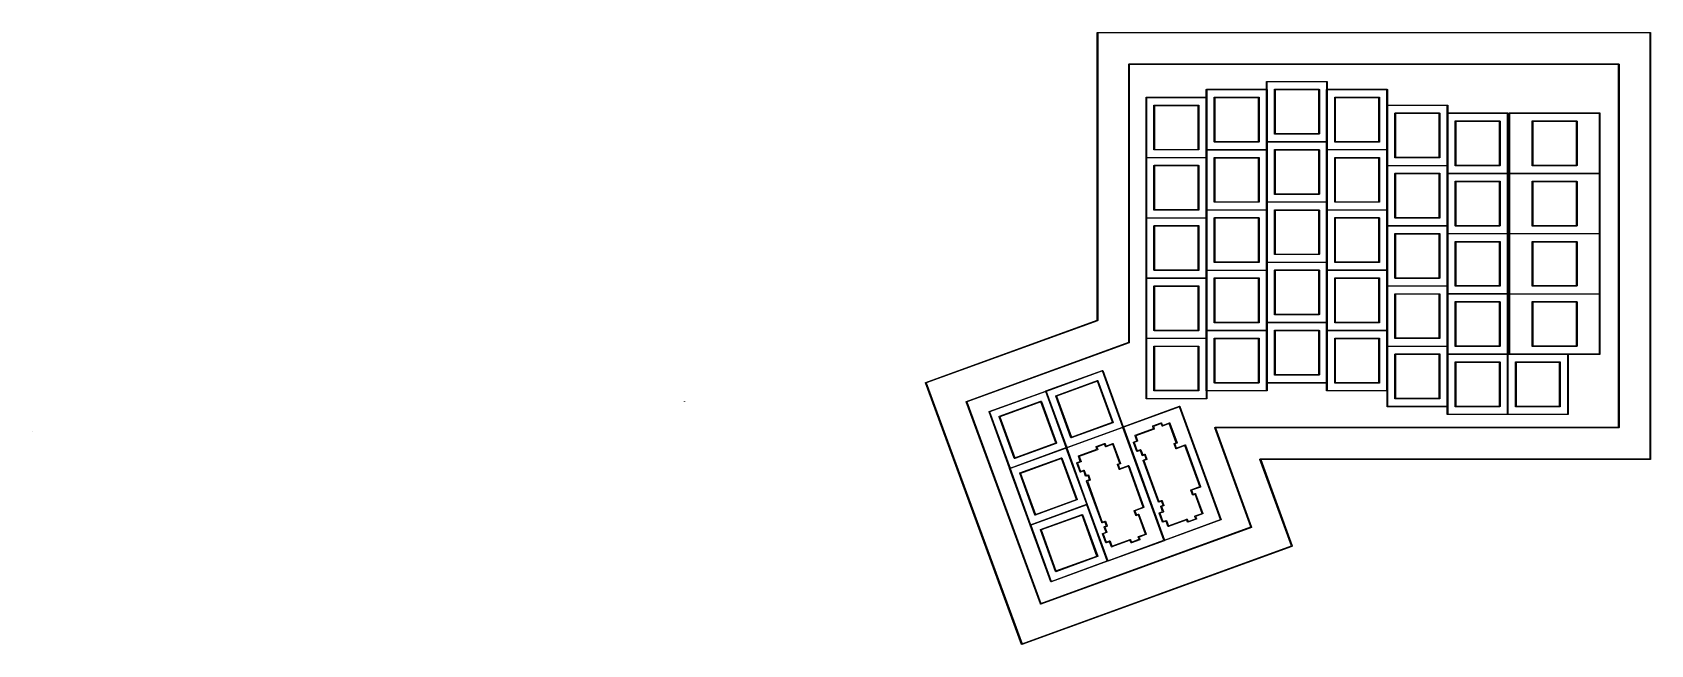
# Model space of a CAD drawing. Extents: x -216 to 296, y -238 to -44.
import ezdxf

# ---------------------------------------------------------------- set-up
doc = ezdxf.new("R2010")
doc.units = 0
doc.layers.add('BLACK', color=7, linetype='CONTINUOUS')

msp = doc.modelspace()

# ---------------------------------------------------------------- linework, layer by layer
at = {"layer": 'BLACK', "linetype": 'CONTINUOUS'}
for p, q in [((120.51, -44.53), (120.515, -44.5149)), ((120.51, -135.452), (120.51, -44.53)), ((120.515, -44.4991), (120.524, -44.4863)), ((120.515, -44.5149), (120.515, -44.4991)), ((120.524, -44.4863), (120.529, -44.4712)), ((120.529, -44.4712), (120.542, -44.4619)), ((120.542, -44.4619), (120.551, -44.4491)), ((120.551, -44.4491), (120.566, -44.4442)), ((120.566, -44.4442), (120.579, -44.4349)), ((120.579, -44.4349), (120.595, -44.4349)), ((120.595, -44.4349), (120.61, -44.43)), ((120.61, -44.43), (295.485, -44.43)), ((120.71, -44.63), (120.71, -135.522)), ((295.385, -44.63), (120.71, -44.63)), ((295.385, -179.341), (295.385, -44.63)), ((295.485, -44.43), (295.5, -44.4349)), ((295.5, -44.4349), (295.516, -44.4349)), ((295.516, -44.4349), (295.529, -44.4442)), ((295.529, -44.4442), (295.544, -44.4491)), ((295.544, -44.4491), (295.553, -44.4619)), ((295.553, -44.4619), (295.566, -44.4712)), ((295.566, -44.4712), (295.571, -44.4863)), ((295.571, -44.4863), (295.58, -44.4991)), ((295.58, -44.4991), (295.58, -44.5149)), ((295.58, -44.5149), (295.585, -44.53)), ((295.585, -44.53), (295.585, -179.441)), ((130.51, -54.53), (130.515, -54.5149)), ((130.51, -142.454), (130.51, -54.53)), ((130.515, -54.4991), (130.524, -54.4863)), ((130.515, -54.5149), (130.515, -54.4991)), ((130.524, -54.4863), (130.529, -54.4712)), ((130.529, -54.4712), (130.542, -54.4619)), ((130.542, -54.4619), (130.551, -54.4491)), ((130.551, -54.4491), (130.566, -54.4442)), ((130.566, -54.4442), (130.579, -54.4349)), ((130.579, -54.4349), (130.595, -54.4349)), ((130.595, -54.4349), (130.61, -54.43)), ((130.61, -54.43), (285.485, -54.43)), ((130.71, -54.63), (130.71, -142.524)), ((285.385, -54.63), (130.71, -54.63)), ((285.385, -169.341), (285.385, -54.63)), ((285.485, -54.43), (285.5, -54.4349)), ((285.5, -54.4349), (285.516, -54.4349)), ((285.516, -54.4349), (285.529, -54.4442)), ((285.529, -54.4442), (285.544, -54.4491)), ((285.544, -54.4491), (285.553, -54.4619)), ((285.553, -54.4619), (285.566, -54.4712)), ((285.566, -54.4712), (285.571, -54.4863)), ((285.571, -54.4863), (285.58, -54.4991)), ((285.58, -54.4991), (285.58, -54.5149)), ((285.58, -54.5149), (285.585, -54.53)), ((285.585, -54.53), (285.585, -169.441)), ((174.08, -60.005), (174.082, -59.9953)), ((174.08, -62.44), (174.08, -60.005)), ((174.081, -59.992), (174.083, -59.9891)), ((174.082, -59.9953), (174.081, -59.992)), ((174.083, -59.9891), (174.085, -59.9793)), ((174.085, -59.9793), (174.097, -59.9644)), ((174.097, -59.9644), (174.107, -59.9475)), ((174.107, -59.9475), (174.113, -59.9452)), ((174.113, -59.9452), (174.117, -59.94)), ((174.117, -59.94), (174.137, -59.9367)), ((174.137, -59.9367), (174.155, -59.93)), ((174.155, -59.93), (193.205, -59.93)), ((174.23, -60.08), (174.23, -62.4596)), ((193.13, -60.08), (174.23, -60.08)), ((193.13, -62.4728), (193.13, -60.08)), ((193.205, -59.93), (193.215, -59.9317)), ((193.215, -59.9317), (193.218, -59.9311)), ((193.218, -59.9311), (193.221, -59.9328)), ((193.221, -59.9328), (193.231, -59.9345)), ((193.231, -59.9345), (193.246, -59.947)), ((193.246, -59.947), (193.262, -59.9568)), ((193.262, -59.9568), (193.265, -59.9631)), ((193.265, -59.9631), (193.27, -59.9675)), ((193.27, -59.9675), (193.273, -59.9867)), ((193.273, -59.9867), (193.28, -60.005)), ((193.28, -60.005), (193.28, -62.43)), ((136.02, -65.015), (136.022, -65.0053)), ((136.02, -84.065), (136.02, -65.015)), ((136.021, -65.002), (136.023, -64.9991)), ((136.022, -65.0053), (136.021, -65.002)), ((136.023, -64.9991), (136.025, -64.9893)), ((136.025, -64.9893), (136.037, -64.9744)), ((136.037, -64.9744), (136.047, -64.9575)), ((136.047, -64.9575), (136.053, -64.9552)), ((136.053, -64.9552), (136.058, -64.95)), ((136.058, -64.95), (136.077, -64.9467)), ((136.077, -64.9467), (136.095, -64.94)), ((136.095, -64.94), (155.06, -64.94)), ((136.17, -65.09), (136.17, -83.99)), ((155.06, -65.09), (136.17, -65.09)), ((155.06, -62.515), (155.062, -62.5053)), ((155.06, -64.94), (155.06, -62.515)), ((155.06, -81.565), (155.06, -65.09)), ((155.061, -62.502), (155.063, -62.4991)), ((155.062, -62.5053), (155.061, -62.502)), ((155.063, -62.4991), (155.065, -62.4893)), ((155.065, -62.4893), (155.077, -62.4744)), ((155.077, -62.4744), (155.087, -62.4575)), ((155.087, -62.4575), (155.093, -62.4552)), ((155.093, -62.4552), (155.097, -62.45)), ((155.097, -62.45), (155.117, -62.4467)), ((155.117, -62.4467), (155.135, -62.44)), ((155.135, -62.44), (174.08, -62.44)), ((155.21, -62.59), (155.21, -64.9778)), ((174.08, -62.59), (155.21, -62.59)), ((155.21, -64.9778), (155.213, -64.9967)), ((155.213, -64.9967), (155.22, -65.015)), ((155.22, -65.015), (155.22, -81.49)), ((157.56, -65.03), (157.565, -65.0149)), ((157.56, -79.03), (157.56, -65.03)), ((157.565, -64.9991), (157.574, -64.9863)), ((157.565, -65.0149), (157.565, -64.9991)), ((157.574, -64.9863), (157.579, -64.9712)), ((157.579, -64.9712), (157.592, -64.9619)), ((157.592, -64.9619), (157.601, -64.9491)), ((157.601, -64.9491), (157.616, -64.9442)), ((157.616, -64.9442), (157.629, -64.9349)), ((157.629, -64.9349), (157.645, -64.9349)), ((157.645, -64.9349), (157.66, -64.93)), ((157.66, -64.93), (171.66, -64.93)), ((157.76, -65.13), (157.76, -78.93)), ((171.56, -65.13), (157.76, -65.13)), ((171.56, -78.93), (171.56, -65.13)), ((171.66, -64.93), (171.675, -64.9349)), ((171.675, -64.9349), (171.691, -64.9349)), ((171.691, -64.9349), (171.704, -64.9442)), ((171.704, -64.9442), (171.719, -64.9491)), ((171.719, -64.9491), (171.728, -64.9619)), ((171.728, -64.9619), (171.741, -64.9712)), ((171.741, -64.9712), (171.746, -64.9863)), ((171.746, -64.9863), (171.755, -64.9991)), ((171.755, -64.9991), (171.755, -65.0149)), ((171.755, -65.0149), (171.76, -65.03)), ((171.76, -65.03), (171.76, -79.03)), ((174.08, -79.055), (174.08, -62.59)), ((174.23, -62.4596), (174.242, -62.4668)), ((174.242, -62.4668), (174.245, -62.4731)), ((174.245, -62.4731), (174.25, -62.4775)), ((174.25, -62.4775), (174.253, -62.4967)), ((174.253, -62.4967), (174.26, -62.515)), ((174.26, -62.515), (174.26, -78.98)), ((176.61, -62.53), (176.615, -62.5149)), ((176.61, -76.53), (176.61, -62.53)), ((176.615, -62.4991), (176.624, -62.4863)), ((176.615, -62.5149), (176.615, -62.4991)), ((176.624, -62.4863), (176.629, -62.4712)), ((176.629, -62.4712), (176.642, -62.4619)), ((176.642, -62.4619), (176.651, -62.4491)), ((176.651, -62.4491), (176.666, -62.4442)), ((176.666, -62.4442), (176.679, -62.4349)), ((176.679, -62.4349), (176.695, -62.4349)), ((176.695, -62.4349), (176.71, -62.43)), ((176.71, -62.43), (190.71, -62.43)), ((176.81, -62.63), (176.81, -76.43)), ((190.61, -62.63), (176.81, -62.63)), ((190.61, -76.43), (190.61, -62.63)), ((190.71, -62.43), (190.725, -62.4349)), ((190.725, -62.4349), (190.741, -62.4349)), ((190.741, -62.4349), (190.754, -62.4442)), ((190.754, -62.4442), (190.769, -62.4491)), ((190.769, -62.4491), (190.778, -62.4619)), ((190.778, -62.4619), (190.791, -62.4712)), ((190.791, -62.4712), (190.796, -62.4863)), ((190.796, -62.4863), (190.805, -62.4991)), ((190.805, -62.4991), (190.805, -62.5149)), ((190.805, -62.5149), (190.81, -62.53)), ((190.81, -62.53), (190.81, -76.53)), ((193.12, -62.505), (193.122, -62.4953)), ((193.12, -78.98), (193.12, -62.505)), ((193.121, -62.492), (193.123, -62.4891)), ((193.122, -62.4953), (193.121, -62.492)), ((193.123, -62.4891), (193.125, -62.4793)), ((193.125, -62.4793), (193.13, -62.4728)), ((193.28, -62.43), (212.245, -62.43)), ((193.28, -62.58), (193.28, -79.055)), ((212.17, -62.58), (193.28, -62.58)), ((195.66, -65.03), (195.665, -65.0149)), ((195.66, -79.03), (195.66, -65.03)), ((195.665, -64.9991), (195.674, -64.9863)), ((195.665, -65.0149), (195.665, -64.9991)), ((195.674, -64.9863), (195.679, -64.9712)), ((195.679, -64.9712), (195.692, -64.9619)), ((195.692, -64.9619), (195.701, -64.9491)), ((195.701, -64.9491), (195.716, -64.9442)), ((195.716, -64.9442), (195.729, -64.9349)), ((195.729, -64.9349), (195.745, -64.9349)), ((195.745, -64.9349), (195.76, -64.93)), ((195.76, -64.93), (209.76, -64.93)), ((195.86, -65.13), (195.86, -78.93)), ((209.66, -65.13), (195.86, -65.13)), ((209.66, -78.93), (209.66, -65.13)), ((209.76, -64.93), (209.775, -64.9349)), ((209.775, -64.9349), (209.791, -64.9349)), ((209.791, -64.9349), (209.804, -64.9442)), ((209.804, -64.9442), (209.819, -64.9491)), ((209.819, -64.9491), (209.828, -64.9619)), ((209.828, -64.9619), (209.841, -64.9712)), ((209.841, -64.9712), (209.846, -64.9863)), ((209.846, -64.9863), (209.855, -64.9991)), ((209.855, -64.9991), (209.855, -65.0149)), ((209.855, -65.0149), (209.86, -65.03)), ((209.86, -65.03), (209.86, -79.03)), ((212.17, -81.48), (212.17, -62.58)), ((212.245, -62.43), (212.255, -62.4317)), ((212.255, -62.4317), (212.258, -62.4311)), ((212.258, -62.4311), (212.261, -62.4328)), ((212.261, -62.4328), (212.271, -62.4345)), ((212.271, -62.4345), (212.286, -62.447)), ((212.286, -62.447), (212.302, -62.4568)), ((212.302, -62.4568), (212.305, -62.4631)), ((212.305, -62.4631), (212.31, -62.4675)), ((212.31, -62.4675), (212.313, -62.4867)), ((212.313, -62.4867), (212.32, -62.505)), ((212.32, -62.505), (212.32, -67.44)), ((138.51, -67.53), (138.515, -67.5149)), ((138.51, -81.53), (138.51, -67.53)), ((138.515, -67.4991), (138.524, -67.4863)), ((138.515, -67.5149), (138.515, -67.4991)), ((138.524, -67.4863), (138.529, -67.4712)), ((138.529, -67.4712), (138.542, -67.4619)), ((138.542, -67.4619), (138.551, -67.4491)), ((138.551, -67.4491), (138.566, -67.4442)), ((138.566, -67.4442), (138.579, -67.4349)), ((138.579, -67.4349), (138.595, -67.4349)), ((138.595, -67.4349), (138.61, -67.43)), ((138.61, -67.43), (152.61, -67.43)), ((138.71, -67.63), (138.71, -81.43)), ((152.51, -67.63), (138.71, -67.63)), ((152.51, -81.43), (152.51, -67.63)), ((152.61, -67.43), (152.625, -67.4349)), ((152.625, -67.4349), (152.641, -67.4349)), ((152.641, -67.4349), (152.654, -67.4442)), ((152.654, -67.4442), (152.669, -67.4491)), ((152.669, -67.4491), (152.678, -67.4619)), ((152.678, -67.4619), (152.691, -67.4712)), ((152.691, -67.4712), (152.696, -67.4863)), ((152.696, -67.4863), (152.705, -67.4991)), ((152.705, -67.4991), (152.705, -67.5149)), ((152.705, -67.5149), (152.71, -67.53)), ((152.71, -67.53), (152.71, -81.53)), ((212.32, -67.44), (231.345, -67.44)), ((212.37, -67.59), (212.37, -86.49)), ((231.27, -67.59), (212.37, -67.59)), ((214.71, -70.03), (214.715, -70.0149)), ((214.71, -84.03), (214.71, -70.03)), ((214.715, -69.9991), (214.724, -69.9863)), ((214.715, -70.0149), (214.715, -69.9991)), ((214.724, -69.9863), (214.729, -69.9712)), ((214.729, -69.9712), (214.742, -69.9619)), ((214.742, -69.9619), (214.751, -69.9491)), ((214.751, -69.9491), (214.766, -69.9442)), ((214.766, -69.9442), (214.779, -69.9349)), ((214.779, -69.9349), (214.795, -69.9349)), ((214.795, -69.9349), (214.81, -69.93)), ((214.81, -69.93), (228.81, -69.93)), ((214.91, -70.13), (214.91, -83.93)), ((228.71, -70.13), (214.91, -70.13)), ((228.71, -83.93), (228.71, -70.13)), ((228.81, -69.93), (228.825, -69.9349)), ((228.825, -69.9349), (228.841, -69.9349)), ((228.841, -69.9349), (228.854, -69.9442)), ((228.854, -69.9442), (228.869, -69.9491)), ((228.869, -69.9491), (228.878, -69.9619)), ((228.878, -69.9619), (228.891, -69.9712)), ((228.891, -69.9712), (228.896, -69.9863)), ((228.896, -69.9863), (228.905, -69.9991)), ((228.905, -69.9991), (228.905, -70.0149)), ((228.905, -70.0149), (228.91, -70.03)), ((228.91, -70.03), (228.91, -84.03)), ((231.27, -69.995), (231.27, -67.59)), ((231.27, -86.49), (231.27, -69.995)), ((231.345, -67.44), (231.355, -67.4417)), ((231.355, -67.4417), (231.358, -67.4411)), ((231.358, -67.4411), (231.361, -67.4428)), ((231.361, -67.4428), (231.371, -67.4445)), ((231.371, -67.4445), (231.386, -67.457)), ((231.386, -67.457), (231.402, -67.4668)), ((231.402, -67.4668), (231.405, -67.4731)), ((231.405, -67.4731), (231.41, -67.4775)), ((231.41, -67.4775), (231.413, -67.4967)), ((231.413, -67.4967), (231.42, -67.515)), ((231.42, -67.515), (231.42, -69.92)), ((231.42, -69.92), (250.395, -69.92)), ((231.42, -70.07), (231.42, -86.5278)), ((250.32, -70.07), (231.42, -70.07)), ((250.32, -88.97), (250.32, -70.07)), ((250.395, -69.92), (250.405, -69.9217)), ((250.405, -69.9217), (250.408, -69.9211)), ((250.408, -69.9211), (250.411, -69.9228)), ((250.411, -69.9228), (250.421, -69.9245)), ((250.421, -69.9245), (250.436, -69.937)), ((250.436, -69.937), (250.452, -69.9468)), ((250.452, -69.9468), (250.455, -69.9531)), ((250.455, -69.9531), (250.46, -69.9575)), ((250.46, -69.9575), (250.463, -69.9767)), ((250.463, -69.9767), (250.47, -69.995)), ((250.47, -69.995), (250.47, -89.045)), ((250.827, -70.005), (250.829, -69.9953)), ((250.827, -89.055), (250.827, -70.005)), ((250.829, -69.992), (250.83, -69.9891)), ((250.829, -69.9953), (250.829, -69.992)), ((250.83, -69.9891), (250.832, -69.9793)), ((250.832, -69.9793), (250.845, -69.9644)), ((250.845, -69.9644), (250.854, -69.9475)), ((250.854, -69.9475), (250.861, -69.9452)), ((250.861, -69.9452), (250.865, -69.94)), ((250.865, -69.94), (250.884, -69.9367)), ((250.884, -69.9367), (250.902, -69.93)), ((250.902, -69.93), (279.477, -69.93)), ((250.977, -70.08), (250.977, -88.98)), ((279.402, -70.08), (250.977, -70.08)), ((279.402, -88.98), (279.402, -70.08)), ((279.477, -69.93), (279.487, -69.9317)), ((279.487, -69.9317), (279.491, -69.9311)), ((279.491, -69.9311), (279.493, -69.9328)), ((279.493, -69.9328), (279.503, -69.9345)), ((279.503, -69.9345), (279.518, -69.947)), ((279.518, -69.947), (279.535, -69.9568)), ((279.535, -69.9568), (279.537, -69.9631)), ((279.537, -69.9631), (279.542, -69.9675)), ((279.542, -69.9675), (279.546, -69.9867)), ((279.546, -69.9867), (279.553, -70.005)), ((279.553, -70.005), (279.553, -89.055)), ((176.615, -76.5451), (176.61, -76.53)), ((176.615, -76.5609), (176.615, -76.5451)), ((176.624, -76.5737), (176.615, -76.5609)), ((176.629, -76.5888), (176.624, -76.5737)), ((176.642, -76.5981), (176.629, -76.5888)), ((176.651, -76.6109), (176.642, -76.5981)), ((176.666, -76.6158), (176.651, -76.6109)), ((176.679, -76.6251), (176.666, -76.6158)), ((176.695, -76.6251), (176.679, -76.6251)), ((176.71, -76.63), (176.695, -76.6251)), ((190.71, -76.63), (176.71, -76.63)), ((176.81, -76.43), (190.61, -76.43)), ((190.725, -76.6251), (190.71, -76.63)), ((190.741, -76.6251), (190.725, -76.6251)), ((190.754, -76.6158), (190.741, -76.6251)), ((190.769, -76.6109), (190.754, -76.6158)), ((190.778, -76.5981), (190.769, -76.6109)), ((190.791, -76.5888), (190.778, -76.5981)), ((190.796, -76.5737), (190.791, -76.5888)), ((190.805, -76.5609), (190.796, -76.5737)), ((190.81, -76.53), (190.805, -76.5451)), ((190.805, -76.5451), (190.805, -76.5609)), ((233.76, -72.53), (233.765, -72.5149)), ((233.76, -86.53), (233.76, -72.53)), ((233.765, -72.4991), (233.774, -72.4863)), ((233.765, -72.5149), (233.765, -72.4991)), ((233.774, -72.4863), (233.779, -72.4712)), ((233.779, -72.4712), (233.792, -72.4619)), ((233.792, -72.4619), (233.801, -72.4491)), ((233.801, -72.4491), (233.816, -72.4442)), ((233.816, -72.4442), (233.829, -72.4349)), ((233.829, -72.4349), (233.845, -72.4349)), ((233.845, -72.4349), (233.86, -72.43)), ((233.86, -72.43), (247.86, -72.43)), ((233.96, -72.63), (233.96, -86.43)), ((247.76, -72.63), (233.96, -72.63)), ((247.76, -86.43), (247.76, -72.63)), ((247.86, -72.43), (247.875, -72.4349)), ((247.875, -72.4349), (247.891, -72.4349)), ((247.891, -72.4349), (247.904, -72.4442)), ((247.904, -72.4442), (247.919, -72.4491)), ((247.919, -72.4491), (247.928, -72.4619)), ((247.928, -72.4619), (247.941, -72.4712)), ((247.941, -72.4712), (247.946, -72.4863)), ((247.946, -72.4863), (247.955, -72.4991)), ((247.955, -72.4991), (247.955, -72.5149)), ((247.955, -72.5149), (247.96, -72.53)), ((247.96, -72.53), (247.96, -86.53)), ((258.098, -72.53), (258.103, -72.5149)), ((258.098, -86.53), (258.098, -72.53)), ((258.103, -72.4991), (258.112, -72.4863)), ((258.103, -72.5149), (258.103, -72.4991)), ((258.112, -72.4863), (258.117, -72.4712)), ((258.117, -72.4712), (258.13, -72.4619)), ((258.13, -72.4619), (258.139, -72.4491)), ((258.139, -72.4491), (258.154, -72.4442)), ((258.154, -72.4442), (258.167, -72.4349)), ((258.167, -72.4349), (258.183, -72.4349)), ((258.183, -72.4349), (258.198, -72.43)), ((258.198, -72.43), (272.198, -72.43)), ((258.298, -72.63), (258.298, -86.43)), ((272.098, -72.63), (258.298, -72.63)), ((272.098, -86.43), (272.098, -72.63)), ((272.198, -72.43), (272.213, -72.4349)), ((272.213, -72.4349), (272.229, -72.4349)), ((272.229, -72.4349), (272.242, -72.4442)), ((272.242, -72.4442), (272.257, -72.4491)), ((272.257, -72.4491), (272.266, -72.4619)), ((272.266, -72.4619), (272.279, -72.4712)), ((272.279, -72.4712), (272.284, -72.4863)), ((272.284, -72.4863), (272.293, -72.4991)), ((272.293, -72.4991), (272.293, -72.5149)), ((272.293, -72.5149), (272.298, -72.53)), ((272.298, -72.53), (272.298, -86.53)), ((138.515, -81.5451), (138.51, -81.53)), ((138.515, -81.5609), (138.515, -81.5451)), ((138.524, -81.5737), (138.515, -81.5609)), ((138.529, -81.5888), (138.524, -81.5737)), ((138.542, -81.5981), (138.529, -81.5888)), ((138.551, -81.6109), (138.542, -81.5981)), ((138.566, -81.6158), (138.551, -81.6109)), ((138.579, -81.6251), (138.566, -81.6158)), ((138.595, -81.6251), (138.579, -81.6251)), ((138.61, -81.63), (138.595, -81.6251)), ((152.61, -81.63), (138.61, -81.63)), ((138.71, -81.43), (152.51, -81.43)), ((152.625, -81.6251), (152.61, -81.63)), ((152.641, -81.6251), (152.625, -81.6251)), ((152.654, -81.6158), (152.641, -81.6251)), ((152.669, -81.6109), (152.654, -81.6158)), ((152.678, -81.5981), (152.669, -81.6109)), ((152.691, -81.5888), (152.678, -81.5981)), ((152.696, -81.5737), (152.691, -81.5888)), ((152.705, -81.5609), (152.696, -81.5737)), ((152.71, -81.53), (152.705, -81.5451)), ((152.705, -81.5451), (152.705, -81.5609)), ((155.06, -83.99), (155.06, -81.565)), ((155.22, -81.49), (174.08, -81.49)), ((155.22, -81.64), (155.22, -84.065)), ((174.08, -81.64), (155.22, -81.64)), ((157.565, -79.0451), (157.56, -79.03)), ((157.565, -79.0609), (157.565, -79.0451)), ((157.574, -79.0737), (157.565, -79.0609)), ((157.579, -79.0888), (157.574, -79.0737)), ((157.592, -79.0981), (157.579, -79.0888)), ((157.601, -79.1109), (157.592, -79.0981)), ((157.616, -79.1158), (157.601, -79.1109)), ((157.629, -79.1251), (157.616, -79.1158)), ((157.645, -79.1251), (157.629, -79.1251)), ((157.66, -79.13), (157.645, -79.1251)), ((171.66, -79.13), (157.66, -79.13)), ((157.76, -78.93), (171.56, -78.93)), ((171.675, -79.1251), (171.66, -79.13)), ((171.691, -79.1251), (171.675, -79.1251)), ((171.704, -79.1158), (171.691, -79.1251)), ((171.719, -79.1109), (171.704, -79.1158)), ((171.728, -79.0981), (171.719, -79.1109)), ((171.741, -79.0888), (171.728, -79.0981)), ((171.746, -79.0737), (171.741, -79.0888)), ((171.755, -79.0609), (171.746, -79.0737)), ((171.76, -79.03), (171.755, -79.0451)), ((171.755, -79.0451), (171.755, -79.0609)), ((174.08, -81.49), (174.08, -79.055)), ((174.08, -79.055), (174.08, -79.055)), ((174.08, -98.105), (174.08, -81.64)), ((174.26, -78.98), (193.12, -78.98)), ((174.26, -79.13), (174.26, -81.565)), ((193.12, -79.13), (174.26, -79.13)), ((174.26, -81.565), (174.26, -98.03)), ((176.61, -81.58), (176.615, -81.5649)), ((176.61, -95.58), (176.61, -81.58)), ((176.615, -81.5491), (176.624, -81.5363)), ((176.615, -81.5649), (176.615, -81.5491)), ((176.624, -81.5363), (176.629, -81.5212)), ((176.629, -81.5212), (176.642, -81.5119)), ((176.642, -81.5119), (176.651, -81.4991)), ((176.651, -81.4991), (176.666, -81.4942)), ((176.666, -81.4942), (176.679, -81.4849)), ((176.679, -81.4849), (176.695, -81.4849)), ((176.695, -81.4849), (176.71, -81.48)), ((176.71, -81.48), (190.71, -81.48)), ((176.81, -81.68), (176.81, -95.48)), ((190.61, -81.68), (176.81, -81.68)), ((190.61, -95.48), (190.61, -81.68)), ((190.71, -81.48), (190.725, -81.4849)), ((190.725, -81.4849), (190.741, -81.4849)), ((190.741, -81.4849), (190.754, -81.4942)), ((190.754, -81.4942), (190.769, -81.4991)), ((190.769, -81.4991), (190.778, -81.5119)), ((190.778, -81.5119), (190.791, -81.5212)), ((190.791, -81.5212), (190.796, -81.5363)), ((190.796, -81.5363), (190.805, -81.5491)), ((190.805, -81.5491), (190.805, -81.5649)), ((190.805, -81.5649), (190.81, -81.58)), ((190.81, -81.58), (190.81, -95.58)), ((193.12, -81.555), (193.12, -79.13)), ((193.12, -98.03), (193.12, -81.555)), ((193.28, -79.055), (193.28, -79.055)), ((193.28, -79.055), (193.28, -81.48)), ((193.28, -81.48), (212.17, -81.48)), ((193.28, -81.63), (193.28, -98.105)), ((212.17, -81.63), (193.28, -81.63)), ((195.665, -79.0451), (195.66, -79.03)), ((195.665, -79.0609), (195.665, -79.0451)), ((195.674, -79.0737), (195.665, -79.0609)), ((195.679, -79.0888), (195.674, -79.0737)), ((195.692, -79.0981), (195.679, -79.0888)), ((195.701, -79.1109), (195.692, -79.0981)), ((195.716, -79.1158), (195.701, -79.1109)), ((195.729, -79.1251), (195.716, -79.1158)), ((195.745, -79.1251), (195.729, -79.1251)), ((195.76, -79.13), (195.745, -79.1251)), ((209.76, -79.13), (195.76, -79.13)), ((195.86, -78.93), (209.66, -78.93)), ((209.775, -79.1251), (209.76, -79.13)), ((209.791, -79.1251), (209.775, -79.1251)), ((209.804, -79.1158), (209.791, -79.1251)), ((209.819, -79.1109), (209.804, -79.1158)), ((209.828, -79.0981), (209.819, -79.1109)), ((209.841, -79.0888), (209.828, -79.0981)), ((209.846, -79.0737), (209.841, -79.0888)), ((209.855, -79.0609), (209.846, -79.0737)), ((209.86, -79.03), (209.855, -79.0451)), ((209.855, -79.0451), (209.855, -79.0609)), ((212.17, -100.53), (212.17, -81.63)), ((136.02, -103.115), (136.02, -84.065)), ((136.17, -83.99), (155.06, -83.99)), ((136.17, -84.14), (136.17, -103.04)), ((155.06, -84.14), (136.17, -84.14)), ((138.51, -86.58), (138.515, -86.5649)), ((138.51, -100.58), (138.51, -86.58)), ((138.515, -86.5491), (138.524, -86.5363)), ((138.515, -86.5649), (138.515, -86.5491)), ((138.524, -86.5363), (138.529, -86.5212)), ((138.529, -86.5212), (138.542, -86.5119)), ((138.542, -86.5119), (138.551, -86.4991)), ((138.551, -86.4991), (138.566, -86.4942)), ((138.566, -86.4942), (138.579, -86.4849)), ((138.579, -86.4849), (138.595, -86.4849)), ((138.595, -86.4849), (138.61, -86.48)), ((138.61, -86.48), (152.61, -86.48)), ((138.71, -86.68), (138.71, -100.48)), ((152.51, -86.68), (138.71, -86.68)), ((152.51, -100.48), (152.51, -86.68)), ((152.61, -86.48), (152.625, -86.4849)), ((152.625, -86.4849), (152.641, -86.4849)), ((152.641, -86.4849), (152.654, -86.4942)), ((152.654, -86.4942), (152.669, -86.4991)), ((152.669, -86.4991), (152.678, -86.5119)), ((152.678, -86.5119), (152.691, -86.5212)), ((152.691, -86.5212), (152.696, -86.5363)), ((152.696, -86.5363), (152.705, -86.5491)), ((152.705, -86.5491), (152.705, -86.5649)), ((152.705, -86.5649), (152.71, -86.58)), ((152.71, -86.58), (152.71, -100.58)), ((155.06, -100.615), (155.06, -84.14)), ((155.22, -84.065), (155.22, -100.54)), ((157.56, -84.08), (157.565, -84.0649)), ((157.56, -98.08), (157.56, -84.08)), ((157.565, -84.0491), (157.574, -84.0363)), ((157.565, -84.0649), (157.565, -84.0491)), ((157.574, -84.0363), (157.579, -84.0212)), ((157.579, -84.0212), (157.592, -84.0119)), ((157.592, -84.0119), (157.601, -83.9991)), ((157.601, -83.9991), (157.616, -83.9942)), ((157.616, -83.9942), (157.629, -83.9849)), ((157.629, -83.9849), (157.645, -83.9849)), ((157.645, -83.9849), (157.66, -83.98)), ((157.66, -83.98), (171.66, -83.98)), ((157.76, -84.18), (157.76, -97.98)), ((171.56, -84.18), (157.76, -84.18)), ((171.56, -97.98), (171.56, -84.18)), ((171.66, -83.98), (171.675, -83.9849)), ((171.675, -83.9849), (171.691, -83.9849)), ((171.691, -83.9849), (171.704, -83.9942)), ((171.704, -83.9942), (171.719, -83.9991)), ((171.719, -83.9991), (171.728, -84.0119)), ((171.728, -84.0119), (171.741, -84.0212)), ((171.741, -84.0212), (171.746, -84.0363)), ((171.746, -84.0363), (171.755, -84.0491)), ((171.755, -84.0491), (171.755, -84.0649)), ((171.755, -84.0649), (171.76, -84.08)), ((171.76, -84.08), (171.76, -98.08)), ((195.66, -84.08), (195.665, -84.0649)), ((195.66, -98.08), (195.66, -84.08)), ((195.665, -84.0491), (195.674, -84.0363)), ((195.665, -84.0649), (195.665, -84.0491)), ((195.674, -84.0363), (195.679, -84.0212)), ((195.679, -84.0212), (195.692, -84.0119)), ((195.692, -84.0119), (195.701, -83.9991)), ((195.701, -83.9991), (195.716, -83.9942)), ((195.716, -83.9942), (195.729, -83.9849)), ((195.729, -83.9849), (195.745, -83.9849)), ((195.745, -83.9849), (195.76, -83.98)), ((195.76, -83.98), (209.76, -83.98)), ((195.86, -84.18), (195.86, -97.98)), ((209.66, -84.18), (195.86, -84.18)), ((209.66, -97.98), (209.66, -84.18)), ((209.76, -83.98), (209.775, -83.9849)), ((209.775, -83.9849), (209.791, -83.9849)), ((209.791, -83.9849), (209.804, -83.9942)), ((209.804, -83.9942), (209.819, -83.9991)), ((209.819, -83.9991), (209.828, -84.0119)), ((209.828, -84.0119), (209.841, -84.0212)), ((209.841, -84.0212), (209.846, -84.0363)), ((209.846, -84.0363), (209.855, -84.0491)), ((209.855, -84.0491), (209.855, -84.0649)), ((209.855, -84.0649), (209.86, -84.08)), ((209.86, -84.08), (209.86, -98.08)), ((212.37, -86.49), (231.27, -86.49)), ((212.38, -86.64), (212.38, -105.54)), ((231.27, -86.64), (212.38, -86.64)), ((214.715, -84.0451), (214.71, -84.03)), ((214.715, -84.0609), (214.715, -84.0451)), ((214.724, -84.0737), (214.715, -84.0609)), ((214.729, -84.0888), (214.724, -84.0737)), ((214.742, -84.0981), (214.729, -84.0888)), ((214.751, -84.1109), (214.742, -84.0981)), ((214.766, -84.1158), (214.751, -84.1109)), ((214.779, -84.1251), (214.766, -84.1158)), ((214.795, -84.1251), (214.779, -84.1251)), ((214.81, -84.13), (214.795, -84.1251)), ((228.81, -84.13), (214.81, -84.13)), ((214.91, -83.93), (228.71, -83.93)), ((228.825, -84.1251), (228.81, -84.13)), ((228.841, -84.1251), (228.825, -84.1251)), ((228.854, -84.1158), (228.841, -84.1251)), ((228.869, -84.1109), (228.854, -84.1158)), ((228.878, -84.0981), (228.869, -84.1109)), ((228.891, -84.0888), (228.878, -84.0981)), ((228.896, -84.0737), (228.891, -84.0888)), ((228.905, -84.0609), (228.896, -84.0737)), ((228.91, -84.03), (228.905, -84.0451)), ((228.905, -84.0451), (228.905, -84.0609)), ((231.27, -89.045), (231.27, -86.64)), ((231.42, -86.5278), (231.423, -86.5467)), ((231.423, -86.5467), (231.43, -86.565)), ((231.43, -86.565), (231.43, -88.97)), ((233.765, -86.5451), (233.76, -86.53)), ((233.765, -86.5609), (233.765, -86.5451)), ((233.774, -86.5737), (233.765, -86.5609)), ((233.779, -86.5888), (233.774, -86.5737)), ((233.792, -86.5981), (233.779, -86.5888)), ((233.801, -86.6109), (233.792, -86.5981)), ((233.816, -86.6158), (233.801, -86.6109)), ((233.829, -86.6251), (233.816, -86.6158)), ((233.845, -86.6251), (233.829, -86.6251)), ((233.86, -86.63), (233.845, -86.6251)), ((247.86, -86.63), (233.86, -86.63)), ((233.96, -86.43), (247.76, -86.43)), ((247.875, -86.6251), (247.86, -86.63)), ((247.891, -86.6251), (247.875, -86.6251)), ((247.904, -86.6158), (247.891, -86.6251)), ((247.919, -86.6109), (247.904, -86.6158)), ((247.928, -86.5981), (247.919, -86.6109)), ((247.941, -86.5888), (247.928, -86.5981)), ((247.946, -86.5737), (247.941, -86.5888)), ((247.955, -86.5609), (247.946, -86.5737)), ((247.96, -86.53), (247.955, -86.5451)), ((247.955, -86.5451), (247.955, -86.5609)), ((258.103, -86.5451), (258.098, -86.53)), ((258.103, -86.5609), (258.103, -86.5451)), ((258.112, -86.5737), (258.103, -86.5609)), ((258.117, -86.5888), (258.112, -86.5737)), ((258.13, -86.5981), (258.117, -86.5888)), ((258.139, -86.6109), (258.13, -86.5981)), ((258.154, -86.6158), (258.139, -86.6109)), ((258.167, -86.6251), (258.154, -86.6158)), ((258.183, -86.6251), (258.167, -86.6251)), ((258.198, -86.63), (258.183, -86.6251)), ((272.198, -86.63), (258.198, -86.63)), ((258.298, -86.43), (272.098, -86.43)), ((272.213, -86.6251), (272.198, -86.63)), ((272.229, -86.6251), (272.213, -86.6251)), ((272.242, -86.6158), (272.229, -86.6251)), ((272.257, -86.6109), (272.242, -86.6158)), ((272.266, -86.5981), (272.257, -86.6109)), ((272.279, -86.5888), (272.266, -86.5981)), ((272.284, -86.5737), (272.279, -86.5888)), ((272.293, -86.5609), (272.284, -86.5737)), ((272.298, -86.53), (272.293, -86.5451)), ((272.293, -86.5451), (272.293, -86.5609)), ((214.71, -89.08), (214.715, -89.0649)), ((214.71, -103.08), (214.71, -89.08)), ((214.715, -89.0491), (214.724, -89.0363)), ((214.715, -89.0649), (214.715, -89.0491)), ((214.724, -89.0363), (214.729, -89.0212)), ((214.729, -89.0212), (214.742, -89.0119)), ((214.742, -89.0119), (214.751, -88.9991)), ((214.751, -88.9991), (214.766, -88.9942)), ((214.766, -88.9942), (214.779, -88.9849)), ((214.779, -88.9849), (214.795, -88.9849)), ((214.795, -88.9849), (214.81, -88.98)), ((214.81, -88.98), (228.81, -88.98)), ((214.91, -89.18), (214.91, -102.98)), ((228.71, -89.18), (214.91, -89.18)), ((228.71, -102.98), (228.71, -89.18)), ((228.81, -88.98), (228.825, -88.9849)), ((228.825, -88.9849), (228.841, -88.9849)), ((228.841, -88.9849), (228.854, -88.9942)), ((228.854, -88.9942), (228.869, -88.9991)), ((228.869, -88.9991), (228.878, -89.0119)), ((228.878, -89.0119), (228.891, -89.0212)), ((228.891, -89.0212), (228.896, -89.0363)), ((228.896, -89.0363), (228.905, -89.0491)), ((228.905, -89.0491), (228.905, -89.0649)), ((228.905, -89.0649), (228.91, -89.08)), ((228.91, -89.08), (228.91, -103.08)), ((231.27, -105.54), (231.27, -89.045)), ((231.27, -89.045), (231.27, -89.045)), ((231.43, -88.97), (250.32, -88.97)), ((231.43, -89.12), (231.43, -105.615)), ((250.32, -89.12), (231.43, -89.12)), ((233.76, -91.58), (233.765, -91.5649)), ((233.76, -105.58), (233.76, -91.58)), ((233.765, -91.5491), (233.774, -91.5363)), ((233.765, -91.5649), (233.765, -91.5491)), ((233.774, -91.5363), (233.779, -91.5212)), ((233.779, -91.5212), (233.792, -91.5119)), ((233.792, -91.5119), (233.801, -91.4991)), ((233.801, -91.4991), (233.816, -91.4942)), ((233.816, -91.4942), (233.829, -91.4849)), ((233.829, -91.4849), (233.845, -91.4849)), ((233.845, -91.4849), (233.86, -91.48)), ((233.86, -91.48), (247.86, -91.48)), ((233.96, -91.68), (233.96, -105.48)), ((247.76, -91.68), (233.96, -91.68)), ((247.76, -105.48), (247.76, -91.68)), ((247.86, -91.48), (247.875, -91.4849)), ((247.875, -91.4849), (247.891, -91.4849)), ((247.891, -91.4849), (247.904, -91.4942)), ((247.904, -91.4942), (247.919, -91.4991)), ((247.919, -91.4991), (247.928, -91.5119)), ((247.928, -91.5119), (247.941, -91.5212)), ((247.941, -91.5212), (247.946, -91.5363)), ((247.946, -91.5363), (247.955, -91.5491)), ((247.955, -91.5491), (247.955, -91.5649)), ((247.955, -91.5649), (247.96, -91.58)), ((247.96, -91.58), (247.96, -105.58)), ((250.32, -108.02), (250.32, -89.12)), ((250.47, -89.045), (250.47, -89.045)), ((250.47, -89.045), (250.47, -108.095)), ((250.827, -108.105), (250.827, -89.055)), ((250.977, -88.98), (279.402, -88.98)), ((250.977, -89.13), (250.977, -108.03)), ((279.402, -89.13), (250.977, -89.13)), ((258.098, -91.58), (258.103, -91.5649)), ((258.098, -105.58), (258.098, -91.58)), ((258.103, -91.5491), (258.112, -91.5363)), ((258.103, -91.5649), (258.103, -91.5491)), ((258.112, -91.5363), (258.117, -91.5212)), ((258.117, -91.5212), (258.13, -91.5119)), ((258.13, -91.5119), (258.139, -91.4991)), ((258.139, -91.4991), (258.154, -91.4942)), ((258.154, -91.4942), (258.167, -91.4849)), ((258.167, -91.4849), (258.183, -91.4849)), ((258.183, -91.4849), (258.198, -91.48)), ((258.198, -91.48), (272.198, -91.48)), ((258.298, -91.68), (258.298, -105.48)), ((272.098, -91.68), (258.298, -91.68)), ((272.098, -105.48), (272.098, -91.68)), ((272.198, -91.48), (272.213, -91.4849)), ((272.213, -91.4849), (272.229, -91.4849)), ((272.229, -91.4849), (272.242, -91.4942)), ((272.242, -91.4942), (272.257, -91.4991)), ((272.257, -91.4991), (272.266, -91.5119)), ((272.266, -91.5119), (272.279, -91.5212)), ((272.279, -91.5212), (272.284, -91.5363)), ((272.284, -91.5363), (272.293, -91.5491)), ((272.293, -91.5491), (272.293, -91.5649)), ((272.293, -91.5649), (272.298, -91.58)), ((272.298, -91.58), (272.298, -105.58)), ((279.402, -108.03), (279.402, -89.13)), ((279.553, -89.055), (279.553, -89.055)), ((279.553, -89.055), (279.553, -108.105)), ((176.615, -95.5951), (176.61, -95.58)), ((176.615, -95.6109), (176.615, -95.5951)), ((176.624, -95.6237), (176.615, -95.6109)), ((176.629, -95.6388), (176.624, -95.6237)), ((176.642, -95.6481), (176.629, -95.6388)), ((176.651, -95.6609), (176.642, -95.6481)), ((176.666, -95.6658), (176.651, -95.6609)), ((176.679, -95.6751), (176.666, -95.6658)), ((176.695, -95.6751), (176.679, -95.6751)), ((176.71, -95.68), (176.695, -95.6751)), ((190.71, -95.68), (176.71, -95.68)), ((176.81, -95.48), (190.61, -95.48)), ((190.725, -95.6751), (190.71, -95.68)), ((190.741, -95.6751), (190.725, -95.6751)), ((190.754, -95.6658), (190.741, -95.6751)), ((190.769, -95.6609), (190.754, -95.6658)), ((190.778, -95.6481), (190.769, -95.6609)), ((190.791, -95.6388), (190.778, -95.6481)), ((190.796, -95.6237), (190.791, -95.6388)), ((190.805, -95.6109), (190.796, -95.6237)), ((190.81, -95.58), (190.805, -95.5951)), ((190.805, -95.5951), (190.805, -95.6109)), ((138.515, -100.595), (138.51, -100.58)), ((138.515, -100.611), (138.515, -100.595)), ((138.524, -100.624), (138.515, -100.611)), ((138.529, -100.639), (138.524, -100.624)), ((138.542, -100.648), (138.529, -100.639)), ((138.551, -100.661), (138.542, -100.648)), ((138.566, -100.666), (138.551, -100.661)), ((138.579, -100.675), (138.566, -100.666)), ((138.595, -100.675), (138.579, -100.675)), ((138.61, -100.68), (138.595, -100.675)), ((152.61, -100.68), (138.61, -100.68)), ((138.71, -100.48), (152.51, -100.48)), ((152.625, -100.675), (152.61, -100.68)), ((152.641, -100.675), (152.625, -100.675)), ((152.654, -100.666), (152.641, -100.675)), ((152.669, -100.661), (152.654, -100.666)), ((152.678, -100.648), (152.669, -100.661)), ((152.691, -100.639), (152.678, -100.648)), ((152.696, -100.624), (152.691, -100.639)), ((152.705, -100.611), (152.696, -100.624)), ((152.71, -100.58), (152.705, -100.595)), ((152.705, -100.595), (152.705, -100.611)), ((155.06, -103.04), (155.06, -100.615)), ((155.06, -100.615), (155.06, -100.615)), ((155.22, -100.54), (174.08, -100.54)), ((155.22, -100.69), (155.22, -103.115)), ((174.08, -100.69), (155.22, -100.69)), ((157.565, -98.0951), (157.56, -98.08)), ((157.565, -98.1109), (157.565, -98.0951)), ((157.574, -98.1237), (157.565, -98.1109)), ((157.579, -98.1388), (157.574, -98.1237)), ((157.592, -98.1481), (157.579, -98.1388)), ((157.601, -98.1609), (157.592, -98.1481)), ((157.616, -98.1658), (157.601, -98.1609)), ((157.629, -98.1751), (157.616, -98.1658)), ((157.645, -98.1751), (157.629, -98.1751)), ((157.66, -98.18), (157.645, -98.1751)), ((171.66, -98.18), (157.66, -98.18)), ((157.76, -97.98), (171.56, -97.98)), ((171.675, -98.1751), (171.66, -98.18)), ((171.691, -98.1751), (171.675, -98.1751)), ((171.704, -98.1658), (171.691, -98.1751)), ((171.719, -98.1609), (171.704, -98.1658)), ((171.728, -98.1481), (171.719, -98.1609)), ((171.741, -98.1388), (171.728, -98.1481)), ((171.746, -98.1237), (171.741, -98.1388)), ((171.755, -98.1109), (171.746, -98.1237)), ((171.76, -98.08), (171.755, -98.0951)), ((171.755, -98.0951), (171.755, -98.1109)), ((174.08, -100.54), (174.08, -98.105)), ((174.08, -117.155), (174.08, -100.69)), ((174.26, -98.03), (193.12, -98.03)), ((174.26, -98.18), (174.26, -100.615)), ((193.12, -98.18), (174.26, -98.18)), ((174.26, -100.615), (174.26, -117.08)), ((176.61, -100.63), (176.615, -100.615)), ((176.61, -114.63), (176.61, -100.63)), ((176.615, -100.599), (176.624, -100.586)), ((176.615, -100.615), (176.615, -100.599)), ((176.624, -100.586), (176.629, -100.571)), ((176.629, -100.571), (176.642, -100.562)), ((176.642, -100.562), (176.651, -100.549)), ((176.651, -100.549), (176.666, -100.544)), ((176.666, -100.544), (176.679, -100.535)), ((176.679, -100.535), (176.695, -100.535)), ((176.695, -100.535), (176.71, -100.53)), ((176.71, -100.53), (190.71, -100.53)), ((176.81, -100.73), (176.81, -114.53)), ((190.61, -100.73), (176.81, -100.73)), ((190.61, -114.53), (190.61, -100.73)), ((190.71, -100.53), (190.725, -100.535)), ((190.725, -100.535), (190.741, -100.535)), ((190.741, -100.535), (190.754, -100.544)), ((190.754, -100.544), (190.769, -100.549)), ((190.769, -100.549), (190.778, -100.562)), ((190.778, -100.562), (190.791, -100.571)), ((190.791, -100.571), (190.796, -100.586)), ((190.796, -100.586), (190.805, -100.599)), ((190.805, -100.599), (190.805, -100.615)), ((190.805, -100.615), (190.81, -100.63)), ((190.81, -100.63), (190.81, -114.63)), ((193.12, -100.605), (193.12, -98.18)), ((193.12, -117.08), (193.12, -100.605)), ((193.12, -100.605), (193.12, -100.605)), ((193.28, -98.105), (193.28, -100.53)), ((193.28, -100.53), (212.17, -100.53)), ((193.28, -100.68), (193.28, -117.155)), ((212.17, -100.68), (193.28, -100.68)), ((195.665, -98.0951), (195.66, -98.08)), ((195.665, -98.1109), (195.665, -98.0951)), ((195.674, -98.1237), (195.665, -98.1109)), ((195.679, -98.1388), (195.674, -98.1237)), ((195.692, -98.1481), (195.679, -98.1388)), ((195.701, -98.1609), (195.692, -98.1481)), ((195.716, -98.1658), (195.701, -98.1609)), ((195.729, -98.1751), (195.716, -98.1658)), ((195.745, -98.1751), (195.729, -98.1751)), ((195.76, -98.18), (195.745, -98.1751)), ((209.76, -98.18), (195.76, -98.18)), ((195.86, -97.98), (209.66, -97.98)), ((209.775, -98.1751), (209.76, -98.18)), ((209.791, -98.1751), (209.775, -98.1751)), ((209.804, -98.1658), (209.791, -98.1751)), ((209.819, -98.1609), (209.804, -98.1658)), ((209.828, -98.1481), (209.819, -98.1609)), ((209.841, -98.1388), (209.828, -98.1481)), ((209.846, -98.1237), (209.841, -98.1388)), ((209.855, -98.1109), (209.846, -98.1237)), ((209.86, -98.08), (209.855, -98.0951)), ((209.855, -98.0951), (209.855, -98.1109)), ((212.17, -119.58), (212.17, -100.68)), ((136.02, -122.165), (136.02, -103.115)), ((136.17, -103.04), (155.06, -103.04)), ((136.17, -103.19), (136.17, -122.09)), ((155.06, -103.19), (136.17, -103.19)), ((138.51, -105.63), (138.515, -105.615)), ((138.51, -119.63), (138.51, -105.63)), ((138.515, -105.599), (138.524, -105.586)), ((138.515, -105.615), (138.515, -105.599)), ((138.524, -105.586), (138.529, -105.571)), ((138.529, -105.571), (138.542, -105.562)), ((138.542, -105.562), (138.551, -105.549)), ((138.551, -105.549), (138.566, -105.544)), ((138.566, -105.544), (138.579, -105.535)), ((138.579, -105.535), (138.595, -105.535)), ((138.595, -105.535), (138.61, -105.53)), ((138.61, -105.53), (152.61, -105.53)), ((138.71, -105.73), (138.71, -119.53)), ((152.51, -105.73), (138.71, -105.73)), ((152.51, -119.53), (152.51, -105.73)), ((152.61, -105.53), (152.625, -105.535)), ((152.625, -105.535), (152.641, -105.535)), ((152.641, -105.535), (152.654, -105.544)), ((152.654, -105.544), (152.669, -105.549)), ((152.669, -105.549), (152.678, -105.562)), ((152.678, -105.562), (152.691, -105.571)), ((152.691, -105.571), (152.696, -105.586)), ((152.696, -105.586), (152.705, -105.599)), ((152.705, -105.599), (152.705, -105.615)), ((152.705, -105.615), (152.71, -105.63)), ((152.71, -105.63), (152.71, -119.63)), ((155.06, -119.665), (155.06, -103.19)), ((155.22, -103.115), (155.22, -119.59)), ((157.56, -103.13), (157.565, -103.115)), ((157.56, -117.13), (157.56, -103.13)), ((157.565, -103.099), (157.574, -103.086)), ((157.565, -103.115), (157.565, -103.099)), ((157.574, -103.086), (157.579, -103.071)), ((157.579, -103.071), (157.592, -103.062)), ((157.592, -103.062), (157.601, -103.049)), ((157.601, -103.049), (157.616, -103.044)), ((157.616, -103.044), (157.629, -103.035)), ((157.629, -103.035), (157.645, -103.035)), ((157.645, -103.035), (157.66, -103.03)), ((157.66, -103.03), (171.66, -103.03)), ((157.76, -103.23), (157.76, -117.03)), ((171.56, -103.23), (157.76, -103.23)), ((171.56, -117.03), (171.56, -103.23)), ((171.66, -103.03), (171.675, -103.035)), ((171.675, -103.035), (171.691, -103.035)), ((171.691, -103.035), (171.704, -103.044)), ((171.704, -103.044), (171.719, -103.049)), ((171.719, -103.049), (171.728, -103.062)), ((171.728, -103.062), (171.741, -103.071)), ((171.741, -103.071), (171.746, -103.086)), ((171.746, -103.086), (171.755, -103.099)), ((171.755, -103.099), (171.755, -103.115)), ((171.755, -103.115), (171.76, -103.13)), ((171.76, -103.13), (171.76, -117.13)), ((195.66, -103.13), (195.665, -103.115)), ((195.66, -117.13), (195.66, -103.13)), ((195.665, -103.099), (195.674, -103.086)), ((195.665, -103.115), (195.665, -103.099)), ((195.674, -103.086), (195.679, -103.071)), ((195.679, -103.071), (195.692, -103.062)), ((195.692, -103.062), (195.701, -103.049)), ((195.701, -103.049), (195.716, -103.044)), ((195.716, -103.044), (195.729, -103.035)), ((195.729, -103.035), (195.745, -103.035)), ((195.745, -103.035), (195.76, -103.03)), ((195.76, -103.03), (209.76, -103.03)), ((195.86, -103.23), (195.86, -117.03)), ((209.66, -103.23), (195.86, -103.23)), ((209.66, -117.03), (209.66, -103.23)), ((209.76, -103.03), (209.775, -103.035)), ((209.775, -103.035), (209.791, -103.035)), ((209.791, -103.035), (209.804, -103.044)), ((209.804, -103.044), (209.819, -103.049)), ((209.819, -103.049), (209.828, -103.062)), ((209.828, -103.062), (209.841, -103.071)), ((209.841, -103.071), (209.846, -103.086)), ((209.846, -103.086), (209.855, -103.099)), ((209.855, -103.099), (209.855, -103.115)), ((209.855, -103.115), (209.86, -103.13)), ((209.86, -103.13), (209.86, -117.13)), ((212.38, -105.54), (231.27, -105.54)), ((212.38, -105.69), (212.38, -124.59)), ((231.27, -105.69), (212.38, -105.69)), ((214.715, -103.095), (214.71, -103.08)), ((214.715, -103.111), (214.715, -103.095)), ((214.724, -103.124), (214.715, -103.111)), ((214.729, -103.139), (214.724, -103.124)), ((214.742, -103.148), (214.729, -103.139)), ((214.751, -103.161), (214.742, -103.148)), ((214.766, -103.166), (214.751, -103.161)), ((214.779, -103.175), (214.766, -103.166)), ((214.795, -103.175), (214.779, -103.175)), ((214.81, -103.18), (214.795, -103.175)), ((228.81, -103.18), (214.81, -103.18)), ((214.91, -102.98), (228.71, -102.98)), ((228.825, -103.175), (228.81, -103.18)), ((228.841, -103.175), (228.825, -103.175)), ((228.854, -103.166), (228.841, -103.175)), ((228.869, -103.161), (228.854, -103.166)), ((228.878, -103.148), (228.869, -103.161)), ((228.891, -103.139), (228.878, -103.148)), ((228.896, -103.124), (228.891, -103.139)), ((228.905, -103.111), (228.896, -103.124)), ((228.91, -103.08), (228.905, -103.095)), ((228.905, -103.095), (228.905, -103.111)), ((231.27, -108.095), (231.27, -105.69)), ((231.43, -105.615), (231.43, -108.02)), ((233.765, -105.595), (233.76, -105.58)), ((233.765, -105.611), (233.765, -105.595)), ((233.774, -105.624), (233.765, -105.611)), ((233.779, -105.639), (233.774, -105.624)), ((233.792, -105.648), (233.779, -105.639)), ((233.801, -105.661), (233.792, -105.648)), ((233.816, -105.666), (233.801, -105.661)), ((233.829, -105.675), (233.816, -105.666)), ((233.845, -105.675), (233.829, -105.675)), ((233.86, -105.68), (233.845, -105.675)), ((247.86, -105.68), (233.86, -105.68)), ((233.96, -105.48), (247.76, -105.48)), ((247.875, -105.675), (247.86, -105.68)), ((247.891, -105.675), (247.875, -105.675)), ((247.904, -105.666), (247.891, -105.675)), ((247.919, -105.661), (247.904, -105.666)), ((247.928, -105.648), (247.919, -105.661)), ((247.941, -105.639), (247.928, -105.648)), ((247.946, -105.624), (247.941, -105.639)), ((247.955, -105.611), (247.946, -105.624)), ((247.96, -105.58), (247.955, -105.595)), ((247.955, -105.595), (247.955, -105.611)), ((258.103, -105.595), (258.098, -105.58)), ((258.103, -105.611), (258.103, -105.595)), ((258.112, -105.624), (258.103, -105.611)), ((258.117, -105.639), (258.112, -105.624)), ((258.13, -105.648), (258.117, -105.639)), ((258.139, -105.661), (258.13, -105.648)), ((258.154, -105.666), (258.139, -105.661)), ((258.167, -105.675), (258.154, -105.666)), ((258.183, -105.675), (258.167, -105.675)), ((258.198, -105.68), (258.183, -105.675)), ((272.198, -105.68), (258.198, -105.68)), ((258.298, -105.48), (272.098, -105.48)), ((272.213, -105.675), (272.198, -105.68)), ((272.229, -105.675), (272.213, -105.675)), ((272.242, -105.666), (272.229, -105.675)), ((272.257, -105.661), (272.242, -105.666)), ((272.266, -105.648), (272.257, -105.661)), ((272.279, -105.639), (272.266, -105.648)), ((272.284, -105.624), (272.279, -105.639)), ((272.293, -105.611), (272.284, -105.624)), ((272.298, -105.58), (272.293, -105.595)), ((272.293, -105.595), (272.293, -105.611)), ((214.71, -108.13), (214.715, -108.115)), ((214.71, -122.13), (214.71, -108.13)), ((214.715, -108.099), (214.724, -108.086)), ((214.715, -108.115), (214.715, -108.099)), ((214.724, -108.086), (214.729, -108.071)), ((214.729, -108.071), (214.742, -108.062)), ((214.742, -108.062), (214.751, -108.049)), ((214.751, -108.049), (214.766, -108.044)), ((214.766, -108.044), (214.779, -108.035)), ((214.779, -108.035), (214.795, -108.035)), ((214.795, -108.035), (214.81, -108.03)), ((214.81, -108.03), (228.81, -108.03)), ((214.91, -108.23), (214.91, -122.03)), ((228.71, -108.23), (214.91, -108.23)), ((228.71, -122.03), (228.71, -108.23)), ((228.81, -108.03), (228.825, -108.035)), ((228.825, -108.035), (228.841, -108.035)), ((228.841, -108.035), (228.854, -108.044)), ((228.854, -108.044), (228.869, -108.049)), ((228.869, -108.049), (228.878, -108.062)), ((228.878, -108.062), (228.891, -108.071)), ((228.891, -108.071), (228.896, -108.086)), ((228.896, -108.086), (228.905, -108.099)), ((228.905, -108.099), (228.905, -108.115)), ((228.905, -108.115), (228.91, -108.13)), ((228.91, -108.13), (228.91, -122.13)), ((231.27, -124.59), (231.27, -108.095)), ((231.27, -108.095), (231.27, -108.095)), ((231.43, -108.02), (250.32, -108.02)), ((231.43, -108.17), (231.43, -124.665)), ((250.32, -108.17), (231.43, -108.17)), ((233.76, -110.63), (233.765, -110.615)), ((233.76, -124.63), (233.76, -110.63)), ((233.765, -110.599), (233.774, -110.586)), ((233.765, -110.615), (233.765, -110.599)), ((233.774, -110.586), (233.779, -110.571)), ((233.779, -110.571), (233.792, -110.562)), ((233.792, -110.562), (233.801, -110.549)), ((233.801, -110.549), (233.816, -110.544)), ((233.816, -110.544), (233.829, -110.535)), ((233.829, -110.535), (233.845, -110.535)), ((233.845, -110.535), (233.86, -110.53)), ((233.86, -110.53), (247.86, -110.53)), ((233.96, -110.73), (233.96, -124.53)), ((247.76, -110.73), (233.96, -110.73)), ((247.76, -124.53), (247.76, -110.73)), ((247.86, -110.53), (247.875, -110.535)), ((247.875, -110.535), (247.891, -110.535)), ((247.891, -110.535), (247.904, -110.544)), ((247.904, -110.544), (247.919, -110.549)), ((247.919, -110.549), (247.928, -110.562)), ((247.928, -110.562), (247.941, -110.571)), ((247.941, -110.571), (247.946, -110.586)), ((247.946, -110.586), (247.955, -110.599)), ((247.955, -110.599), (247.955, -110.615)), ((247.955, -110.615), (247.96, -110.63)), ((247.96, -110.63), (247.96, -124.63)), ((250.32, -127.07), (250.32, -108.17)), ((250.47, -108.095), (250.47, -108.095)), ((250.47, -108.095), (250.47, -127.145)), ((250.827, -127.155), (250.827, -108.105)), ((250.977, -108.03), (279.402, -108.03)), ((250.977, -108.18), (250.977, -127.08)), ((279.402, -108.18), (250.977, -108.18)), ((258.098, -110.63), (258.103, -110.615)), ((258.098, -124.63), (258.098, -110.63)), ((258.103, -110.599), (258.112, -110.586)), ((258.103, -110.615), (258.103, -110.599)), ((258.112, -110.586), (258.117, -110.571)), ((258.117, -110.571), (258.13, -110.562)), ((258.13, -110.562), (258.139, -110.549)), ((258.139, -110.549), (258.154, -110.544)), ((258.154, -110.544), (258.167, -110.535)), ((258.167, -110.535), (258.183, -110.535)), ((258.183, -110.535), (258.198, -110.53)), ((258.198, -110.53), (272.198, -110.53)), ((258.298, -110.73), (258.298, -124.53)), ((272.098, -110.73), (258.298, -110.73)), ((272.098, -124.53), (272.098, -110.73)), ((272.198, -110.53), (272.213, -110.535)), ((272.213, -110.535), (272.229, -110.535)), ((272.229, -110.535), (272.242, -110.544)), ((272.242, -110.544), (272.257, -110.549)), ((272.257, -110.549), (272.266, -110.562)), ((272.266, -110.562), (272.279, -110.571)), ((272.279, -110.571), (272.284, -110.586)), ((272.284, -110.586), (272.293, -110.599)), ((272.293, -110.599), (272.293, -110.615)), ((272.293, -110.615), (272.298, -110.63)), ((272.298, -110.63), (272.298, -124.63)), ((279.402, -127.08), (279.402, -108.18)), ((279.553, -108.105), (279.553, -108.105)), ((279.553, -108.105), (279.553, -127.155)), ((157.565, -117.145), (157.56, -117.13)), ((157.565, -117.161), (157.565, -117.145)), ((157.574, -117.174), (157.565, -117.161)), ((157.579, -117.189), (157.574, -117.174)), ((157.592, -117.198), (157.579, -117.189)), ((157.601, -117.211), (157.592, -117.198)), ((157.616, -117.216), (157.601, -117.211)), ((157.629, -117.225), (157.616, -117.216)), ((157.645, -117.225), (157.629, -117.225)), ((157.66, -117.23), (157.645, -117.225)), ((171.66, -117.23), (157.66, -117.23)), ((157.76, -117.03), (171.56, -117.03)), ((171.675, -117.225), (171.66, -117.23)), ((171.691, -117.225), (171.675, -117.225)), ((171.704, -117.216), (171.691, -117.225)), ((171.719, -117.211), (171.704, -117.216)), ((171.728, -117.198), (171.719, -117.211)), ((171.741, -117.189), (171.728, -117.198)), ((171.746, -117.174), (171.741, -117.189)), ((171.755, -117.161), (171.746, -117.174)), ((171.76, -117.13), (171.755, -117.145)), ((171.755, -117.145), (171.755, -117.161)), ((174.08, -119.59), (174.08, -117.155)), ((174.08, -117.155), (174.08, -117.155)), ((174.26, -117.08), (193.12, -117.08)), ((174.26, -117.23), (174.26, -119.665)), ((193.12, -117.23), (174.26, -117.23)), ((176.615, -114.645), (176.61, -114.63)), ((176.615, -114.661), (176.615, -114.645)), ((176.624, -114.674), (176.615, -114.661)), ((176.629, -114.689), (176.624, -114.674)), ((176.642, -114.698), (176.629, -114.689)), ((176.651, -114.711), (176.642, -114.698)), ((176.666, -114.716), (176.651, -114.711)), ((176.679, -114.725), (176.666, -114.716)), ((176.695, -114.725), (176.679, -114.725)), ((176.71, -114.73), (176.695, -114.725)), ((190.71, -114.73), (176.71, -114.73)), ((176.81, -114.53), (190.61, -114.53)), ((190.725, -114.725), (190.71, -114.73)), ((190.741, -114.725), (190.725, -114.725)), ((190.754, -114.716), (190.741, -114.725)), ((190.769, -114.711), (190.754, -114.716)), ((190.778, -114.698), (190.769, -114.711)), ((190.791, -114.689), (190.778, -114.698)), ((190.796, -114.674), (190.791, -114.689)), ((190.805, -114.661), (190.796, -114.674)), ((190.81, -114.63), (190.805, -114.645)), ((190.805, -114.645), (190.805, -114.661)), ((193.12, -119.655), (193.12, -117.23)), ((193.28, -117.155), (193.28, -119.58)), ((195.665, -117.145), (195.66, -117.13)), ((195.665, -117.161), (195.665, -117.145)), ((195.674, -117.174), (195.665, -117.161)), ((195.679, -117.189), (195.674, -117.174)), ((195.692, -117.198), (195.679, -117.189)), ((195.701, -117.211), (195.692, -117.198)), ((195.716, -117.216), (195.701, -117.211)), ((195.729, -117.225), (195.716, -117.216)), ((195.745, -117.225), (195.729, -117.225)), ((195.76, -117.23), (195.745, -117.225)), ((209.76, -117.23), (195.76, -117.23)), ((195.86, -117.03), (209.66, -117.03)), ((209.775, -117.225), (209.76, -117.23)), ((209.791, -117.225), (209.775, -117.225)), ((209.804, -117.216), (209.791, -117.225)), ((209.819, -117.211), (209.804, -117.216)), ((209.828, -117.198), (209.819, -117.211)), ((209.841, -117.189), (209.828, -117.198)), ((209.846, -117.174), (209.841, -117.189)), ((209.855, -117.161), (209.846, -117.174)), ((209.86, -117.13), (209.855, -117.145)), ((209.855, -117.145), (209.855, -117.161)), ((136.02, -141.215), (136.02, -122.165)), ((136.02, -122.165), (136.02, -122.165)), ((136.17, -122.09), (155.06, -122.09)), ((136.17, -122.24), (136.17, -141.14)), ((155.06, -122.24), (136.17, -122.24)), ((138.515, -119.645), (138.51, -119.63)), ((138.515, -119.661), (138.515, -119.645)), ((138.524, -119.674), (138.515, -119.661)), ((138.529, -119.689), (138.524, -119.674)), ((138.542, -119.698), (138.529, -119.689)), ((138.551, -119.711), (138.542, -119.698)), ((138.566, -119.716), (138.551, -119.711)), ((138.579, -119.725), (138.566, -119.716)), ((138.595, -119.725), (138.579, -119.725)), ((138.61, -119.73), (138.595, -119.725)), ((152.61, -119.73), (138.61, -119.73)), ((138.71, -119.53), (152.51, -119.53)), ((152.625, -119.725), (152.61, -119.73)), ((152.641, -119.725), (152.625, -119.725)), ((152.654, -119.716), (152.641, -119.725)), ((152.669, -119.711), (152.654, -119.716)), ((152.678, -119.698), (152.669, -119.711)), ((152.691, -119.689), (152.678, -119.698)), ((152.696, -119.674), (152.691, -119.689)), ((152.705, -119.661), (152.696, -119.674)), ((152.71, -119.63), (152.705, -119.645)), ((152.705, -119.645), (152.705, -119.661)), ((155.06, -122.09), (155.06, -119.665)), ((155.06, -119.665), (155.06, -119.665)), ((155.06, -138.715), (155.06, -122.24)), ((155.22, -119.59), (174.08, -119.59)), ((155.22, -119.74), (155.22, -122.165)), ((174.08, -119.74), (155.22, -119.74)), ((155.22, -122.165), (155.22, -138.64)), ((157.56, -122.18), (157.565, -122.165)), ((157.56, -136.18), (157.56, -122.18)), ((157.565, -122.149), (157.574, -122.136)), ((157.565, -122.165), (157.565, -122.149)), ((157.574, -122.136), (157.579, -122.121)), ((157.579, -122.121), (157.592, -122.112)), ((157.592, -122.112), (157.601, -122.099)), ((157.601, -122.099), (157.616, -122.094)), ((157.616, -122.094), (157.629, -122.085)), ((157.629, -122.085), (157.645, -122.085)), ((157.645, -122.085), (157.66, -122.08)), ((157.66, -122.08), (171.66, -122.08)), ((157.76, -122.28), (157.76, -136.08)), ((171.56, -122.28), (157.76, -122.28)), ((171.56, -136.08), (171.56, -122.28)), ((171.66, -122.08), (171.675, -122.085)), ((171.675, -122.085), (171.691, -122.085)), ((171.691, -122.085), (171.704, -122.094)), ((171.704, -122.094), (171.719, -122.099)), ((171.719, -122.099), (171.728, -122.112)), ((171.728, -122.112), (171.741, -122.121)), ((171.741, -122.121), (171.746, -122.136)), ((171.746, -122.136), (171.755, -122.149)), ((171.755, -122.149), (171.755, -122.165)), ((171.755, -122.165), (171.76, -122.18)), ((171.76, -122.18), (171.76, -136.18)), ((174.08, -136.205), (174.08, -119.74)), ((174.26, -119.665), (174.26, -136.13)), ((176.61, -119.68), (176.615, -119.665)), ((176.61, -133.68), (176.61, -119.68)), ((176.615, -119.649), (176.624, -119.636)), ((176.615, -119.665), (176.615, -119.649)), ((176.624, -119.636), (176.629, -119.621)), ((176.629, -119.621), (176.642, -119.612)), ((176.642, -119.612), (176.651, -119.599)), ((176.651, -119.599), (176.666, -119.594)), ((176.666, -119.594), (176.679, -119.585)), ((176.679, -119.585), (176.695, -119.585)), ((176.695, -119.585), (176.71, -119.58)), ((176.71, -119.58), (190.71, -119.58)), ((176.81, -119.78), (176.81, -133.58)), ((190.61, -119.78), (176.81, -119.78)), ((190.61, -133.58), (190.61, -119.78)), ((190.71, -119.58), (190.725, -119.585)), ((190.725, -119.585), (190.741, -119.585)), ((190.741, -119.585), (190.754, -119.594)), ((190.754, -119.594), (190.769, -119.599)), ((190.769, -119.599), (190.778, -119.612)), ((190.778, -119.612), (190.791, -119.621)), ((190.791, -119.621), (190.796, -119.636)), ((190.796, -119.636), (190.805, -119.649)), ((190.805, -119.649), (190.805, -119.665)), ((190.805, -119.665), (190.81, -119.68)), ((190.81, -119.68), (190.81, -133.68)), ((193.12, -136.13), (193.12, -119.655)), ((193.28, -119.58), (212.17, -119.58)), ((193.28, -119.73), (193.28, -136.205)), ((212.17, -119.73), (193.28, -119.73)), ((195.66, -122.18), (195.665, -122.165)), ((195.66, -136.18), (195.66, -122.18)), ((195.665, -122.149), (195.674, -122.136)), ((195.665, -122.165), (195.665, -122.149)), ((195.674, -122.136), (195.679, -122.121)), ((195.679, -122.121), (195.692, -122.112)), ((195.692, -122.112), (195.701, -122.099)), ((195.701, -122.099), (195.716, -122.094)), ((195.716, -122.094), (195.729, -122.085)), ((195.729, -122.085), (195.745, -122.085)), ((195.745, -122.085), (195.76, -122.08)), ((195.76, -122.08), (209.76, -122.08)), ((195.86, -122.28), (195.86, -136.08)), ((209.66, -122.28), (195.86, -122.28)), ((209.66, -136.08), (209.66, -122.28)), ((209.76, -122.08), (209.775, -122.085)), ((209.775, -122.085), (209.791, -122.085)), ((209.791, -122.085), (209.804, -122.094)), ((209.804, -122.094), (209.819, -122.099)), ((209.819, -122.099), (209.828, -122.112)), ((209.828, -122.112), (209.841, -122.121)), ((209.841, -122.121), (209.846, -122.136)), ((209.846, -122.136), (209.855, -122.149)), ((209.855, -122.149), (209.855, -122.165)), ((209.855, -122.165), (209.86, -122.18)), ((209.86, -122.18), (209.86, -136.18)), ((212.17, -138.63), (212.17, -119.73)), ((214.715, -122.145), (214.71, -122.13)), ((214.715, -122.161), (214.715, -122.145)), ((214.724, -122.174), (214.715, -122.161)), ((214.729, -122.189), (214.724, -122.174)), ((214.742, -122.198), (214.729, -122.189)), ((214.751, -122.211), (214.742, -122.198)), ((214.766, -122.216), (214.751, -122.211)), ((214.779, -122.225), (214.766, -122.216)), ((214.795, -122.225), (214.779, -122.225)), ((214.81, -122.23), (214.795, -122.225)), ((228.81, -122.23), (214.81, -122.23)), ((214.91, -122.03), (228.71, -122.03)), ((228.825, -122.225), (228.81, -122.23)), ((228.841, -122.225), (228.825, -122.225)), ((228.854, -122.216), (228.841, -122.225)), ((228.869, -122.211), (228.854, -122.216)), ((228.878, -122.198), (228.869, -122.211)), ((228.891, -122.189), (228.878, -122.198)), ((228.896, -122.174), (228.891, -122.189)), ((228.905, -122.161), (228.896, -122.174)), ((228.91, -122.13), (228.905, -122.145)), ((228.905, -122.145), (228.905, -122.161)), ((138.51, -124.68), (138.515, -124.665)), ((138.51, -138.68), (138.51, -124.68)), ((138.515, -124.649), (138.524, -124.636)), ((138.515, -124.665), (138.515, -124.649)), ((138.524, -124.636), (138.529, -124.621)), ((138.529, -124.621), (138.542, -124.612)), ((138.542, -124.612), (138.551, -124.599)), ((138.551, -124.599), (138.566, -124.594)), ((138.566, -124.594), (138.579, -124.585)), ((138.579, -124.585), (138.595, -124.585)), ((138.595, -124.585), (138.61, -124.58)), ((138.61, -124.58), (152.61, -124.58)), ((138.71, -124.78), (138.71, -138.58)), ((152.51, -124.78), (138.71, -124.78)), ((152.51, -138.58), (152.51, -124.78)), ((152.61, -124.58), (152.625, -124.585)), ((152.625, -124.585), (152.641, -124.585)), ((152.641, -124.585), (152.654, -124.594)), ((152.654, -124.594), (152.669, -124.599)), ((152.669, -124.599), (152.678, -124.612)), ((152.678, -124.612), (152.691, -124.621)), ((152.691, -124.621), (152.696, -124.636)), ((152.696, -124.636), (152.705, -124.649)), ((152.705, -124.649), (152.705, -124.665)), ((152.705, -124.665), (152.71, -124.68)), ((152.71, -124.68), (152.71, -138.68)), ((212.38, -124.59), (231.27, -124.59)), ((212.38, -124.74), (212.38, -143.64)), ((231.27, -124.74), (212.38, -124.74)), ((214.71, -127.18), (214.715, -127.165)), ((214.71, -141.18), (214.71, -127.18)), ((214.715, -127.149), (214.724, -127.136)), ((214.715, -127.165), (214.715, -127.149)), ((214.724, -127.136), (214.729, -127.121)), ((214.729, -127.121), (214.742, -127.112)), ((214.742, -127.112), (214.751, -127.099)), ((214.751, -127.099), (214.766, -127.094)), ((214.766, -127.094), (214.779, -127.085)), ((214.779, -127.085), (214.795, -127.085)), ((214.795, -127.085), (214.81, -127.08)), ((214.81, -127.08), (228.81, -127.08)), ((214.91, -127.28), (214.91, -141.08)), ((228.71, -127.28), (214.91, -127.28)), ((228.71, -141.08), (228.71, -127.28)), ((228.81, -127.08), (228.825, -127.085)), ((228.825, -127.085), (228.841, -127.085)), ((228.841, -127.085), (228.854, -127.094)), ((228.854, -127.094), (228.869, -127.099)), ((228.869, -127.099), (228.878, -127.112)), ((228.878, -127.112), (228.891, -127.121)), ((228.891, -127.121), (228.896, -127.136)), ((228.896, -127.136), (228.905, -127.149)), ((228.905, -127.149), (228.905, -127.165)), ((228.905, -127.165), (228.91, -127.18)), ((228.91, -127.18), (228.91, -141.18)), ((231.27, -127.145), (231.27, -124.74)), ((231.27, -143.64), (231.27, -127.145)), ((231.43, -124.665), (231.43, -127.07)), ((231.43, -127.07), (250.32, -127.07)), ((231.43, -127.22), (231.43, -143.715)), ((250.32, -127.22), (231.43, -127.22)), ((233.765, -124.645), (233.76, -124.63)), ((233.765, -124.661), (233.765, -124.645)), ((233.774, -124.674), (233.765, -124.661)), ((233.779, -124.689), (233.774, -124.674)), ((233.792, -124.698), (233.779, -124.689)), ((233.801, -124.711), (233.792, -124.698)), ((233.816, -124.716), (233.801, -124.711)), ((233.829, -124.725), (233.816, -124.716)), ((233.845, -124.725), (233.829, -124.725)), ((233.86, -124.73), (233.845, -124.725)), ((247.86, -124.73), (233.86, -124.73)), ((233.96, -124.53), (247.76, -124.53)), ((247.875, -124.725), (247.86, -124.73)), ((247.891, -124.725), (247.875, -124.725)), ((247.904, -124.716), (247.891, -124.725)), ((247.919, -124.711), (247.904, -124.716)), ((247.928, -124.698), (247.919, -124.711)), ((247.941, -124.689), (247.928, -124.698)), ((247.946, -124.674), (247.941, -124.689)), ((247.955, -124.661), (247.946, -124.674)), ((247.96, -124.63), (247.955, -124.645)), ((247.955, -124.645), (247.955, -124.661)), ((250.32, -146.12), (250.32, -127.22)), ((250.47, -127.145), (250.47, -127.145)), ((250.47, -127.145), (250.47, -146.12)), ((250.827, -146.12), (250.827, -127.155)), ((250.977, -127.08), (279.402, -127.08)), ((250.977, -127.23), (250.977, -146.12)), ((279.402, -127.23), (250.977, -127.23)), ((258.103, -124.645), (258.098, -124.63)), ((258.103, -124.661), (258.103, -124.645)), ((258.112, -124.674), (258.103, -124.661)), ((258.117, -124.689), (258.112, -124.674)), ((258.13, -124.698), (258.117, -124.689)), ((258.139, -124.711), (258.13, -124.698)), ((258.154, -124.716), (258.139, -124.711)), ((258.167, -124.725), (258.154, -124.716)), ((258.183, -124.725), (258.167, -124.725)), ((258.198, -124.73), (258.183, -124.725)), ((272.198, -124.73), (258.198, -124.73)), ((258.298, -124.53), (272.098, -124.53)), ((272.213, -124.725), (272.198, -124.73)), ((272.229, -124.725), (272.213, -124.725)), ((272.242, -124.716), (272.229, -124.725)), ((272.257, -124.711), (272.242, -124.716)), ((272.266, -124.698), (272.257, -124.711)), ((272.279, -124.689), (272.266, -124.698)), ((272.284, -124.674), (272.279, -124.689)), ((272.293, -124.661), (272.284, -124.674)), ((272.298, -124.63), (272.293, -124.645)), ((272.293, -124.645), (272.293, -124.661)), ((279.402, -146.13), (279.402, -127.23)), ((279.553, -127.155), (279.553, -127.155)), ((279.553, -127.155), (279.553, -146.205)), ((233.76, -129.68), (233.765, -129.665)), ((233.76, -143.68), (233.76, -129.68)), ((233.765, -129.649), (233.774, -129.636)), ((233.765, -129.665), (233.765, -129.649)), ((233.774, -129.636), (233.779, -129.621)), ((233.779, -129.621), (233.792, -129.612)), ((233.792, -129.612), (233.801, -129.599)), ((233.801, -129.599), (233.816, -129.594)), ((233.816, -129.594), (233.829, -129.585)), ((233.829, -129.585), (233.845, -129.585)), ((233.845, -129.585), (233.86, -129.58)), ((233.86, -129.58), (247.86, -129.58)), ((233.96, -129.78), (233.96, -143.58)), ((247.76, -129.78), (233.96, -129.78)), ((247.76, -143.58), (247.76, -129.78)), ((247.86, -129.58), (247.875, -129.585)), ((247.875, -129.585), (247.891, -129.585)), ((247.891, -129.585), (247.904, -129.594)), ((247.904, -129.594), (247.919, -129.599)), ((247.919, -129.599), (247.928, -129.612)), ((247.928, -129.612), (247.941, -129.621)), ((247.941, -129.621), (247.946, -129.636)), ((247.946, -129.636), (247.955, -129.649)), ((247.955, -129.649), (247.955, -129.665)), ((247.955, -129.665), (247.96, -129.68)), ((247.96, -129.68), (247.96, -143.68)), ((258.097, -129.68), (258.102, -129.665)), ((258.097, -143.68), (258.097, -129.68)), ((258.102, -129.649), (258.112, -129.636)), ((258.102, -129.665), (258.102, -129.649)), ((258.112, -129.636), (258.117, -129.621)), ((258.117, -129.621), (258.129, -129.612)), ((258.129, -129.612), (258.139, -129.599)), ((258.139, -129.599), (258.154, -129.594)), ((258.154, -129.594), (258.167, -129.585)), ((258.167, -129.585), (258.182, -129.585)), ((258.182, -129.585), (258.197, -129.58)), ((258.197, -129.58), (272.197, -129.58)), ((258.298, -129.78), (258.298, -143.58)), ((272.097, -129.78), (258.298, -129.78)), ((272.097, -143.58), (272.097, -129.78)), ((272.197, -129.58), (272.213, -129.585)), ((272.213, -129.585), (272.228, -129.585)), ((272.228, -129.585), (272.241, -129.594)), ((272.241, -129.594), (272.256, -129.599)), ((272.256, -129.599), (272.266, -129.612)), ((272.266, -129.612), (272.278, -129.621)), ((272.278, -129.621), (272.283, -129.636)), ((272.283, -129.636), (272.293, -129.649)), ((272.293, -129.649), (272.293, -129.665)), ((272.293, -129.665), (272.298, -129.68)), ((272.298, -129.68), (272.298, -143.68)), ((66.3469, -155.166), (120.51, -135.452)), ((120.644, -135.616), (66.5095, -155.32)), ((120.667, -135.598), (120.644, -135.616)), ((120.691, -135.581), (120.667, -135.598)), ((120.693, -135.578), (120.691, -135.579)), ((120.691, -135.579), (120.691, -135.581)), ((120.701, -135.55), (120.693, -135.578)), ((120.71, -135.522), (120.701, -135.55)), ((157.565, -136.195), (157.56, -136.18)), ((157.565, -136.211), (157.565, -136.195)), ((157.574, -136.224), (157.565, -136.211)), ((157.579, -136.239), (157.574, -136.224)), ((157.592, -136.248), (157.579, -136.239)), ((157.601, -136.261), (157.592, -136.248)), ((157.616, -136.266), (157.601, -136.261)), ((157.629, -136.275), (157.616, -136.266)), ((157.645, -136.275), (157.629, -136.275)), ((157.66, -136.28), (157.645, -136.275)), ((171.66, -136.28), (157.66, -136.28)), ((157.76, -136.08), (171.56, -136.08)), ((171.675, -136.275), (171.66, -136.28)), ((171.691, -136.275), (171.675, -136.275)), ((171.704, -136.266), (171.691, -136.275)), ((171.719, -136.261), (171.704, -136.266)), ((171.728, -136.248), (171.719, -136.261)), ((171.741, -136.239), (171.728, -136.248)), ((171.746, -136.224), (171.741, -136.239)), ((171.755, -136.211), (171.746, -136.224)), ((171.76, -136.18), (171.755, -136.195)), ((171.755, -136.195), (171.755, -136.211)), ((174.08, -138.64), (174.08, -136.205)), ((174.08, -136.205), (174.08, -136.205)), ((174.26, -136.13), (193.12, -136.13)), ((174.26, -136.28), (174.26, -138.715)), ((193.12, -136.28), (174.26, -136.28)), ((176.615, -133.695), (176.61, -133.68)), ((176.615, -133.711), (176.615, -133.695)), ((176.624, -133.724), (176.615, -133.711)), ((176.629, -133.739), (176.624, -133.724)), ((176.642, -133.748), (176.629, -133.739)), ((176.651, -133.761), (176.642, -133.748)), ((176.666, -133.766), (176.651, -133.761)), ((176.679, -133.775), (176.666, -133.766)), ((176.695, -133.775), (176.679, -133.775)), ((176.71, -133.78), (176.695, -133.775)), ((190.71, -133.78), (176.71, -133.78)), ((176.81, -133.58), (190.61, -133.58)), ((190.725, -133.775), (190.71, -133.78)), ((190.741, -133.775), (190.725, -133.775)), ((190.754, -133.766), (190.741, -133.775)), ((190.769, -133.761), (190.754, -133.766)), ((190.778, -133.748), (190.769, -133.761)), ((190.791, -133.739), (190.778, -133.748)), ((190.796, -133.724), (190.791, -133.739)), ((190.805, -133.711), (190.796, -133.724)), ((190.81, -133.68), (190.805, -133.695)), ((190.805, -133.695), (190.805, -133.711)), ((193.12, -138.705), (193.12, -136.28)), ((193.28, -136.205), (193.28, -138.63)), ((195.665, -136.195), (195.66, -136.18)), ((195.665, -136.211), (195.665, -136.195)), ((195.674, -136.224), (195.665, -136.211)), ((195.679, -136.239), (195.674, -136.224)), ((195.692, -136.248), (195.679, -136.239)), ((195.701, -136.261), (195.692, -136.248)), ((195.716, -136.266), (195.701, -136.261)), ((195.729, -136.275), (195.716, -136.266)), ((195.745, -136.275), (195.729, -136.275)), ((195.76, -136.28), (195.745, -136.275)), ((209.76, -136.28), (195.76, -136.28)), ((195.86, -136.08), (209.66, -136.08)), ((209.775, -136.275), (209.76, -136.28)), ((209.791, -136.275), (209.775, -136.275)), ((209.804, -136.266), (209.791, -136.275)), ((209.819, -136.261), (209.804, -136.266)), ((209.828, -136.248), (209.819, -136.261)), ((209.841, -136.239), (209.828, -136.248)), ((209.846, -136.224), (209.841, -136.239)), ((209.855, -136.211), (209.846, -136.224)), ((209.86, -136.18), (209.855, -136.195)), ((209.855, -136.195), (209.855, -136.211)), ((79.1881, -161.134), (130.51, -142.454)), ((130.644, -142.618), (79.3507, -161.287)), ((130.667, -142.6), (130.644, -142.618)), ((130.691, -142.583), (130.667, -142.6)), ((130.693, -142.58), (130.691, -142.581)), ((130.691, -142.581), (130.691, -142.583)), ((130.701, -142.552), (130.693, -142.58)), ((130.71, -142.524), (130.701, -142.552)), ((136.02, -160.265), (136.02, -141.215)), ((136.17, -141.14), (155.06, -141.14)), ((136.17, -141.29), (136.17, -160.19)), ((155.06, -141.29), (136.17, -141.29)), ((138.515, -138.695), (138.51, -138.68)), ((138.515, -138.711), (138.515, -138.695)), ((138.524, -138.724), (138.515, -138.711)), ((138.529, -138.739), (138.524, -138.724)), ((138.542, -138.748), (138.529, -138.739)), ((138.551, -138.761), (138.542, -138.748)), ((138.566, -138.766), (138.551, -138.761)), ((138.579, -138.775), (138.566, -138.766)), ((138.595, -138.775), (138.579, -138.775)), ((138.61, -138.78), (138.595, -138.775)), ((152.61, -138.78), (138.61, -138.78)), ((138.71, -138.58), (152.51, -138.58)), ((152.625, -138.775), (152.61, -138.78)), ((152.641, -138.775), (152.625, -138.775)), ((152.654, -138.766), (152.641, -138.775)), ((152.669, -138.761), (152.654, -138.766)), ((152.678, -138.748), (152.669, -138.761)), ((152.691, -138.739), (152.678, -138.748)), ((152.696, -138.724), (152.691, -138.739)), ((152.705, -138.711), (152.696, -138.724)), ((152.71, -138.68), (152.705, -138.695)), ((152.705, -138.695), (152.705, -138.711)), ((155.06, -141.14), (155.06, -138.715)), ((155.06, -157.765), (155.06, -141.29)), ((155.22, -138.64), (174.08, -138.64)), ((155.22, -138.79), (155.22, -141.215)), ((174.08, -138.79), (155.22, -138.79)), ((155.22, -141.215), (155.22, -157.69)), ((157.56, -141.23), (157.565, -141.215)), ((157.56, -155.23), (157.56, -141.23)), ((157.565, -141.199), (157.574, -141.186)), ((157.565, -141.215), (157.565, -141.199)), ((157.574, -141.186), (157.579, -141.171)), ((157.579, -141.171), (157.592, -141.162)), ((157.592, -141.162), (157.601, -141.149)), ((157.601, -141.149), (157.616, -141.144)), ((157.616, -141.144), (157.629, -141.135)), ((157.629, -141.135), (157.645, -141.135)), ((157.645, -141.135), (157.66, -141.13)), ((157.66, -141.13), (171.66, -141.13)), ((157.76, -141.33), (157.76, -155.13)), ((171.56, -141.33), (157.76, -141.33)), ((171.56, -155.13), (171.56, -141.33)), ((171.66, -141.13), (171.675, -141.135)), ((171.675, -141.135), (171.691, -141.135)), ((171.691, -141.135), (171.704, -141.144)), ((171.704, -141.144), (171.719, -141.149)), ((171.719, -141.149), (171.728, -141.162)), ((171.728, -141.162), (171.741, -141.171)), ((171.741, -141.171), (171.746, -141.186)), ((171.746, -141.186), (171.755, -141.199)), ((171.755, -141.199), (171.755, -141.215)), ((171.755, -141.215), (171.76, -141.23)), ((171.76, -141.23), (171.76, -155.23)), ((174.08, -155.255), (174.08, -138.79)), ((174.26, -138.715), (174.26, -155.18)), ((176.61, -138.73), (176.615, -138.715)), ((176.61, -152.73), (176.61, -138.73)), ((176.615, -138.699), (176.624, -138.686)), ((176.615, -138.715), (176.615, -138.699)), ((176.624, -138.686), (176.629, -138.671)), ((176.629, -138.671), (176.642, -138.662)), ((176.642, -138.662), (176.651, -138.649)), ((176.651, -138.649), (176.666, -138.644)), ((176.666, -138.644), (176.679, -138.635)), ((176.679, -138.635), (176.695, -138.635)), ((176.695, -138.635), (176.71, -138.63)), ((176.71, -138.63), (190.71, -138.63)), ((176.81, -138.83), (176.81, -152.63)), ((190.61, -138.83), (176.81, -138.83)), ((190.61, -152.63), (190.61, -138.83)), ((190.71, -138.63), (190.725, -138.635)), ((190.725, -138.635), (190.741, -138.635)), ((190.741, -138.635), (190.754, -138.644)), ((190.754, -138.644), (190.769, -138.649)), ((190.769, -138.649), (190.778, -138.662)), ((190.778, -138.662), (190.791, -138.671)), ((190.791, -138.671), (190.796, -138.686)), ((190.796, -138.686), (190.805, -138.699)), ((190.805, -138.699), (190.805, -138.715)), ((190.805, -138.715), (190.81, -138.73)), ((190.81, -138.73), (190.81, -152.73)), ((193.12, -155.18), (193.12, -138.705)), ((193.28, -138.63), (212.17, -138.63)), ((193.28, -138.78), (193.28, -155.255)), ((212.17, -138.78), (193.28, -138.78)), ((195.66, -141.23), (195.665, -141.215)), ((195.66, -155.23), (195.66, -141.23)), ((195.665, -141.199), (195.674, -141.186)), ((195.665, -141.215), (195.665, -141.199)), ((195.674, -141.186), (195.679, -141.171)), ((195.679, -141.171), (195.692, -141.162)), ((195.692, -141.162), (195.701, -141.149)), ((195.701, -141.149), (195.716, -141.144)), ((195.716, -141.144), (195.729, -141.135)), ((195.729, -141.135), (195.745, -141.135)), ((195.745, -141.135), (195.76, -141.13)), ((195.76, -141.13), (209.76, -141.13)), ((195.86, -141.33), (195.86, -155.13)), ((209.66, -141.33), (195.86, -141.33)), ((209.66, -155.13), (209.66, -141.33)), ((209.76, -141.13), (209.775, -141.135)), ((209.775, -141.135), (209.791, -141.135)), ((209.791, -141.135), (209.804, -141.144)), ((209.804, -141.144), (209.819, -141.149)), ((209.819, -141.149), (209.828, -141.162)), ((209.828, -141.162), (209.841, -141.171)), ((209.841, -141.171), (209.846, -141.186)), ((209.846, -141.186), (209.855, -141.199)), ((209.855, -141.199), (209.855, -141.215)), ((209.855, -141.215), (209.86, -141.23)), ((209.86, -141.23), (209.86, -155.23)), ((212.17, -157.68), (212.17, -138.78)), ((214.715, -141.195), (214.71, -141.18)), ((214.715, -141.211), (214.715, -141.195)), ((214.724, -141.224), (214.715, -141.211)), ((214.729, -141.239), (214.724, -141.224)), ((214.742, -141.248), (214.729, -141.239)), ((214.751, -141.261), (214.742, -141.248)), ((214.766, -141.266), (214.751, -141.261)), ((214.779, -141.275), (214.766, -141.266)), ((214.795, -141.275), (214.779, -141.275)), ((214.81, -141.28), (214.795, -141.275)), ((228.81, -141.28), (214.81, -141.28)), ((214.91, -141.08), (228.71, -141.08)), ((228.825, -141.275), (228.81, -141.28)), ((228.841, -141.275), (228.825, -141.275)), ((228.854, -141.266), (228.841, -141.275)), ((228.869, -141.261), (228.854, -141.266)), ((228.878, -141.248), (228.869, -141.261)), ((228.891, -141.239), (228.878, -141.248)), ((228.896, -141.224), (228.891, -141.239)), ((228.905, -141.211), (228.896, -141.224)), ((228.91, -141.18), (228.905, -141.195)), ((228.905, -141.195), (228.905, -141.211)), ((138.51, -143.73), (138.515, -143.715)), ((138.51, -157.73), (138.51, -143.73)), ((138.515, -143.699), (138.524, -143.686)), ((138.515, -143.715), (138.515, -143.699)), ((138.524, -143.686), (138.529, -143.671)), ((138.529, -143.671), (138.542, -143.662)), ((138.542, -143.662), (138.551, -143.649)), ((138.551, -143.649), (138.566, -143.644)), ((138.566, -143.644), (138.579, -143.635)), ((138.579, -143.635), (138.595, -143.635)), ((138.595, -143.635), (138.61, -143.63)), ((138.61, -143.63), (152.61, -143.63)), ((138.71, -143.83), (138.71, -157.63)), ((152.51, -143.83), (138.71, -143.83)), ((152.51, -157.63), (152.51, -143.83)), ((152.61, -143.63), (152.625, -143.635)), ((152.625, -143.635), (152.641, -143.635)), ((152.641, -143.635), (152.654, -143.644)), ((152.654, -143.644), (152.669, -143.649)), ((152.669, -143.649), (152.678, -143.662)), ((152.678, -143.662), (152.691, -143.671)), ((152.691, -143.671), (152.696, -143.686)), ((152.696, -143.686), (152.705, -143.699)), ((152.705, -143.699), (152.705, -143.715)), ((152.705, -143.715), (152.71, -143.73)), ((152.71, -143.73), (152.71, -157.73)), ((212.38, -143.64), (231.27, -143.64)), ((212.38, -143.79), (212.38, -162.69)), ((231.27, -143.79), (212.38, -143.79)), ((214.71, -146.23), (214.715, -146.215)), ((214.71, -160.23), (214.71, -146.23)), ((214.715, -146.199), (214.724, -146.186)), ((214.715, -146.215), (214.715, -146.199)), ((214.724, -146.186), (214.729, -146.171)), ((214.729, -146.171), (214.742, -146.162)), ((214.742, -146.162), (214.751, -146.149)), ((214.751, -146.149), (214.766, -146.144)), ((214.766, -146.144), (214.779, -146.135)), ((214.779, -146.135), (214.795, -146.135)), ((214.795, -146.135), (214.81, -146.13)), ((214.81, -146.13), (228.81, -146.13)), ((214.91, -146.33), (214.91, -160.13)), ((228.71, -146.33), (214.91, -146.33)), ((228.71, -160.13), (228.71, -146.33)), ((228.81, -146.13), (228.825, -146.135)), ((228.825, -146.135), (228.841, -146.135)), ((228.841, -146.135), (228.854, -146.144)), ((228.854, -146.144), (228.869, -146.149)), ((228.869, -146.149), (228.878, -146.162)), ((228.878, -146.162), (228.891, -146.171)), ((228.891, -146.171), (228.896, -146.186)), ((228.896, -146.186), (228.905, -146.199)), ((228.905, -146.199), (228.905, -146.215)), ((228.905, -146.215), (228.91, -146.23)), ((228.91, -146.23), (228.91, -160.23)), ((231.27, -146.195), (231.27, -143.79)), ((231.27, -162.69), (231.27, -146.195)), ((231.27, -146.195), (231.27, -146.195)), ((231.43, -143.715), (231.43, -146.12)), ((231.43, -146.12), (250.32, -146.12)), ((231.43, -146.27), (231.43, -162.765)), ((250.31, -146.27), (231.43, -146.27)), ((233.765, -143.695), (233.76, -143.68)), ((233.765, -143.711), (233.765, -143.695)), ((233.774, -143.724), (233.765, -143.711)), ((233.779, -143.739), (233.774, -143.724)), ((233.792, -143.748), (233.779, -143.739)), ((233.801, -143.761), (233.792, -143.748)), ((233.816, -143.766), (233.801, -143.761)), ((233.829, -143.775), (233.816, -143.766)), ((233.845, -143.775), (233.829, -143.775)), ((233.86, -143.78), (233.845, -143.775)), ((247.86, -143.78), (233.86, -143.78)), ((233.96, -143.58), (247.76, -143.58)), ((247.875, -143.775), (247.86, -143.78)), ((247.891, -143.775), (247.875, -143.775)), ((247.904, -143.766), (247.891, -143.775)), ((247.919, -143.761), (247.904, -143.766)), ((247.928, -143.748), (247.919, -143.761)), ((247.941, -143.739), (247.928, -143.748)), ((247.946, -143.724), (247.941, -143.739)), ((247.955, -143.711), (247.946, -143.724)), ((247.96, -143.68), (247.955, -143.695)), ((247.955, -143.695), (247.955, -143.711)), ((250.31, -165.17), (250.31, -146.27)), ((250.47, -146.12), (250.827, -146.12)), ((250.47, -146.27), (250.47, -165.17)), ((250.87, -146.27), (250.47, -146.27)), ((250.877, -146.275), (250.87, -146.27)), ((250.887, -146.277), (250.877, -146.275)), ((250.889, -146.279), (250.887, -146.277)), ((250.893, -146.278), (250.889, -146.279)), ((250.902, -146.28), (250.893, -146.278)), ((269.36, -146.28), (250.902, -146.28)), ((250.977, -146.12), (269.435, -146.12)), ((258.102, -143.695), (258.097, -143.68)), ((258.102, -143.711), (258.102, -143.695)), ((258.112, -143.724), (258.102, -143.711)), ((258.117, -143.739), (258.112, -143.724)), ((258.129, -143.748), (258.117, -143.739)), ((258.139, -143.761), (258.129, -143.748)), ((258.154, -143.766), (258.139, -143.761)), ((258.167, -143.775), (258.154, -143.766)), ((258.182, -143.775), (258.167, -143.775)), ((258.197, -143.78), (258.182, -143.775)), ((272.197, -143.78), (258.197, -143.78)), ((258.298, -143.58), (272.097, -143.58)), ((269.36, -165.17), (269.36, -146.28)), ((269.435, -146.12), (269.445, -146.122)), ((269.445, -146.122), (269.448, -146.121)), ((269.448, -146.121), (269.451, -146.123)), ((269.451, -146.123), (269.461, -146.125)), ((269.461, -146.125), (269.467, -146.13)), ((269.467, -146.13), (279.402, -146.13)), ((279.477, -146.28), (269.51, -146.28)), ((269.51, -146.28), (269.51, -165.245)), ((272.213, -143.775), (272.197, -143.78)), ((272.228, -143.775), (272.213, -143.775)), ((272.241, -143.766), (272.228, -143.775)), ((272.256, -143.761), (272.241, -143.766)), ((272.266, -143.748), (272.256, -143.761)), ((272.278, -143.739), (272.266, -143.748)), ((272.283, -143.724), (272.278, -143.739)), ((272.293, -143.711), (272.283, -143.724)), ((272.298, -143.68), (272.293, -143.695)), ((272.293, -143.695), (272.293, -143.711)), ((279.496, -146.273), (279.477, -146.28)), ((279.515, -146.27), (279.496, -146.273)), ((279.519, -146.265), (279.515, -146.27)), ((279.526, -146.262), (279.519, -146.265)), ((279.535, -146.246), (279.526, -146.262)), ((279.548, -146.231), (279.535, -146.246)), ((279.55, -146.221), (279.548, -146.231)), ((279.551, -146.218), (279.55, -146.221)), ((279.553, -146.205), (279.551, -146.215)), ((279.551, -146.215), (279.551, -146.218)), ((104.307, -157.849), (122.208, -151.334)), ((122.189, -151.5), (104.437, -157.961)), ((128.652, -169.258), (122.189, -151.5)), ((122.208, -151.334), (122.218, -151.332)), ((122.218, -151.332), (122.22, -151.33)), ((122.22, -151.33), (122.224, -151.331)), ((122.224, -151.331), (122.233, -151.329)), ((122.233, -151.329), (122.252, -151.336)), ((122.252, -151.336), (122.271, -151.339)), ((122.271, -151.339), (122.275, -151.344)), ((122.275, -151.344), (122.282, -151.347)), ((122.282, -151.347), (122.291, -151.363)), ((122.291, -151.363), (122.304, -151.378)), ((122.304, -151.378), (128.787, -169.191)), ((176.615, -152.745), (176.61, -152.73)), ((176.615, -152.761), (176.615, -152.745)), ((176.624, -152.774), (176.615, -152.761)), ((176.629, -152.789), (176.624, -152.774)), ((176.642, -152.798), (176.629, -152.789)), ((176.651, -152.811), (176.642, -152.798)), ((176.666, -152.816), (176.651, -152.811)), ((176.679, -152.825), (176.666, -152.816)), ((176.695, -152.825), (176.679, -152.825)), ((176.71, -152.83), (176.695, -152.825)), ((190.71, -152.83), (176.71, -152.83)), ((176.81, -152.63), (190.61, -152.63)), ((190.725, -152.825), (190.71, -152.83)), ((190.741, -152.825), (190.725, -152.825)), ((190.754, -152.816), (190.741, -152.825)), ((190.769, -152.811), (190.754, -152.816)), ((190.778, -152.798), (190.769, -152.811)), ((190.791, -152.789), (190.778, -152.798)), ((190.796, -152.774), (190.791, -152.789)), ((190.805, -152.761), (190.796, -152.774)), ((190.81, -152.73), (190.805, -152.745)), ((190.805, -152.745), (190.805, -152.761)), ((233.76, -148.73), (233.765, -148.715)), ((233.76, -162.73), (233.76, -148.73)), ((233.765, -148.699), (233.774, -148.686)), ((233.765, -148.715), (233.765, -148.699)), ((233.774, -148.686), (233.779, -148.671)), ((233.779, -148.671), (233.792, -148.662)), ((233.792, -148.662), (233.801, -148.649)), ((233.801, -148.649), (233.816, -148.644)), ((233.816, -148.644), (233.829, -148.635)), ((233.829, -148.635), (233.845, -148.635)), ((233.845, -148.635), (233.86, -148.63)), ((233.86, -148.63), (247.86, -148.63)), ((233.96, -148.83), (233.96, -162.63)), ((247.76, -148.83), (233.96, -148.83)), ((247.76, -162.63), (247.76, -148.83)), ((247.86, -148.63), (247.875, -148.635)), ((247.875, -148.635), (247.891, -148.635)), ((247.891, -148.635), (247.904, -148.644)), ((247.904, -148.644), (247.919, -148.649)), ((247.919, -148.649), (247.928, -148.662)), ((247.928, -148.662), (247.941, -148.671)), ((247.941, -148.671), (247.946, -148.686)), ((247.946, -148.686), (247.955, -148.699)), ((247.955, -148.699), (247.955, -148.715)), ((247.955, -148.715), (247.96, -148.73)), ((247.96, -148.73), (247.96, -162.73)), ((252.81, -148.73), (252.815, -148.715)), ((252.81, -162.73), (252.81, -148.73)), ((252.815, -148.699), (252.824, -148.686)), ((252.815, -148.715), (252.815, -148.699)), ((252.824, -148.686), (252.829, -148.671)), ((252.829, -148.671), (252.842, -148.662)), ((252.842, -148.662), (252.851, -148.649)), ((252.851, -148.649), (252.866, -148.644)), ((252.866, -148.644), (252.879, -148.635)), ((252.879, -148.635), (252.895, -148.635)), ((252.895, -148.635), (252.91, -148.63)), ((252.91, -148.63), (266.91, -148.63)), ((253.01, -148.83), (253.01, -162.63)), ((266.81, -148.83), (253.01, -148.83)), ((266.81, -162.63), (266.81, -148.83)), ((266.91, -148.63), (266.925, -148.635)), ((266.925, -148.635), (266.941, -148.635)), ((266.941, -148.635), (266.954, -148.644)), ((266.954, -148.644), (266.969, -148.649)), ((266.969, -148.649), (266.978, -148.662)), ((266.978, -148.662), (266.991, -148.671)), ((266.991, -148.671), (266.996, -148.686)), ((266.996, -148.686), (267.005, -148.699)), ((267.005, -148.699), (267.005, -148.715)), ((267.005, -148.715), (267.01, -148.73)), ((267.01, -148.73), (267.01, -162.73)), ((66.2811, -155.263), (66.2855, -155.248)), ((66.2866, -155.278), (66.2811, -155.263)), ((66.2849, -155.233), (66.2938, -155.219)), ((66.2855, -155.248), (66.2849, -155.233)), ((66.2872, -155.294), (66.2866, -155.278)), ((96.6314, -238.004), (66.2872, -155.294)), ((66.2938, -155.219), (66.2982, -155.204)), ((66.2982, -155.204), (66.3105, -155.194)), ((66.3105, -155.194), (66.3193, -155.181)), ((66.3193, -155.181), (66.3343, -155.176)), ((66.3343, -155.176), (66.3469, -155.166)), ((66.5095, -155.32), (96.7848, -237.841)), ((86.4167, -164.369), (104.285, -157.866)), ((104.29, -158.023), (86.5385, -164.484)), ((104.285, -157.866), (104.292, -157.862)), ((110.749, -175.768), (104.29, -158.023)), ((104.292, -157.862), (104.307, -157.849)), ((104.437, -157.961), (110.9, -175.719)), ((107.507, -159.34), (120.663, -154.552)), ((120.637, -154.774), (107.669, -159.494)), ((125.357, -167.742), (120.637, -154.774)), ((120.663, -154.552), (120.679, -154.551)), ((120.679, -154.551), (120.693, -154.546)), ((120.693, -154.546), (120.709, -154.55)), ((120.709, -154.55), (120.724, -154.55)), ((120.724, -154.55), (120.738, -154.558)), ((120.738, -154.558), (120.753, -154.563)), ((120.753, -154.563), (120.763, -154.575)), ((120.763, -154.575), (120.776, -154.584)), ((120.776, -154.584), (120.781, -154.599)), ((120.781, -154.599), (120.791, -154.612)), ((120.791, -154.612), (125.579, -167.767)), ((138.515, -157.745), (138.51, -157.73)), ((138.515, -157.761), (138.515, -157.745)), ((138.524, -157.774), (138.515, -157.761)), ((138.529, -157.789), (138.524, -157.774)), ((138.542, -157.798), (138.529, -157.789)), ((138.551, -157.811), (138.542, -157.798)), ((138.566, -157.816), (138.551, -157.811)), ((138.579, -157.825), (138.566, -157.816)), ((138.595, -157.825), (138.579, -157.825)), ((138.61, -157.83), (138.595, -157.825)), ((152.61, -157.83), (138.61, -157.83)), ((138.71, -157.63), (152.51, -157.63)), ((152.625, -157.825), (152.61, -157.83)), ((152.641, -157.825), (152.625, -157.825)), ((152.654, -157.816), (152.641, -157.825)), ((152.669, -157.811), (152.654, -157.816)), ((152.678, -157.798), (152.669, -157.811)), ((152.691, -157.789), (152.678, -157.798)), ((152.696, -157.774), (152.691, -157.789)), ((152.705, -157.761), (152.696, -157.774)), ((152.71, -157.73), (152.705, -157.745)), ((152.705, -157.745), (152.705, -157.761)), ((155.067, -157.783), (155.06, -157.765)), ((155.07, -157.802), (155.067, -157.783)), ((155.07, -160.19), (155.07, -157.802)), ((155.22, -157.69), (174.11, -157.69)), ((174.185, -157.84), (155.22, -157.84)), ((155.22, -157.84), (155.22, -160.265)), ((157.565, -155.245), (157.56, -155.23)), ((157.565, -155.261), (157.565, -155.245)), ((157.574, -155.274), (157.565, -155.261)), ((157.579, -155.289), (157.574, -155.274)), ((157.592, -155.298), (157.579, -155.289)), ((157.601, -155.311), (157.592, -155.298)), ((157.616, -155.316), (157.601, -155.311)), ((157.629, -155.325), (157.616, -155.316)), ((157.645, -155.325), (157.629, -155.325)), ((157.66, -155.33), (157.645, -155.325)), ((171.66, -155.33), (157.66, -155.33)), ((157.76, -155.13), (171.56, -155.13)), ((171.675, -155.325), (171.66, -155.33)), ((171.691, -155.325), (171.675, -155.325)), ((171.704, -155.316), (171.691, -155.325)), ((171.719, -155.311), (171.704, -155.316)), ((171.728, -155.298), (171.719, -155.311)), ((171.741, -155.289), (171.728, -155.298)), ((171.746, -155.274), (171.741, -155.289)), ((171.755, -155.261), (171.746, -155.274)), ((171.76, -155.23), (171.755, -155.245)), ((171.755, -155.245), (171.755, -155.261)), ((174.087, -155.273), (174.08, -155.255)), ((174.09, -155.292), (174.087, -155.273)), ((174.095, -155.297), (174.09, -155.292)), ((174.098, -155.303), (174.095, -155.297)), ((174.11, -155.31), (174.098, -155.303)), ((174.11, -157.69), (174.11, -155.31)), ((174.203, -157.833), (174.185, -157.84)), ((174.222, -157.83), (174.203, -157.833)), ((174.227, -157.825), (174.222, -157.83)), ((174.233, -157.822), (174.227, -157.825)), ((174.243, -157.806), (174.233, -157.822)), ((174.255, -157.791), (174.243, -157.806)), ((174.257, -157.781), (174.255, -157.791)), ((174.259, -157.778), (174.257, -157.781)), ((174.26, -157.765), (174.258, -157.775)), ((174.258, -157.775), (174.259, -157.778)), ((174.26, -155.18), (193.12, -155.18)), ((193.12, -155.33), (174.26, -155.33)), ((174.26, -155.33), (174.26, -157.765)), ((193.12, -157.755), (193.12, -155.33)), ((193.127, -157.773), (193.12, -157.755)), ((193.13, -157.792), (193.127, -157.773)), ((193.135, -157.797), (193.13, -157.792)), ((193.138, -157.803), (193.135, -157.797)), ((193.154, -157.813), (193.138, -157.803)), ((193.169, -157.825), (193.154, -157.813)), ((193.179, -157.827), (193.169, -157.825)), ((193.182, -157.829), (193.179, -157.827)), ((193.185, -157.828), (193.182, -157.829)), ((193.195, -157.83), (193.185, -157.828)), ((212.23, -157.83), (193.195, -157.83)), ((193.275, -155.281), (193.27, -155.287)), ((193.27, -155.287), (193.27, -157.68)), ((193.27, -157.68), (212.17, -157.68)), ((193.277, -155.271), (193.275, -155.281)), ((193.279, -155.268), (193.277, -155.271)), ((193.28, -155.255), (193.278, -155.265)), ((193.278, -155.265), (193.279, -155.268)), ((195.665, -155.245), (195.66, -155.23)), ((195.665, -155.261), (195.665, -155.245)), ((195.674, -155.274), (195.665, -155.261)), ((195.679, -155.289), (195.674, -155.274)), ((195.692, -155.298), (195.679, -155.289)), ((195.701, -155.311), (195.692, -155.298)), ((195.716, -155.316), (195.701, -155.311)), ((195.729, -155.325), (195.716, -155.316)), ((195.745, -155.325), (195.729, -155.325)), ((195.76, -155.33), (195.745, -155.325)), ((209.76, -155.33), (195.76, -155.33)), ((195.86, -155.13), (209.66, -155.13)), ((209.775, -155.325), (209.76, -155.33)), ((209.791, -155.325), (209.775, -155.325)), ((209.804, -155.316), (209.791, -155.325)), ((209.819, -155.311), (209.804, -155.316)), ((209.828, -155.298), (209.819, -155.311)), ((209.841, -155.289), (209.828, -155.298)), ((209.846, -155.274), (209.841, -155.289)), ((209.855, -155.261), (209.846, -155.274)), ((209.86, -155.23), (209.855, -155.245)), ((209.855, -155.245), (209.855, -155.261)), ((212.23, -162.765), (212.23, -157.83)), ((-9.9575, -161.228), (-9.9545, -161.221)), ((-9.9545, -161.235), (-9.9575, -161.228)), ((-9.9545, -161.221), (-9.9474, -161.218)), ((-9.9474, -161.238), (-9.9545, -161.235)), ((-9.9474, -161.218), (-9.9403, -161.221)), ((-9.9403, -161.235), (-9.9474, -161.238)), ((-9.9403, -161.221), (-9.9374, -161.228)), ((-9.9374, -161.228), (-9.9403, -161.235)), ((79.1224, -161.231), (79.1267, -161.216)), ((79.1278, -161.246), (79.1224, -161.231)), ((79.1261, -161.201), (79.135, -161.187)), ((79.1267, -161.216), (79.1261, -161.201)), ((79.1284, -161.262), (79.1278, -161.246)), ((102.584, -225.196), (79.1284, -161.262)), ((79.135, -161.187), (79.1394, -161.172)), ((79.1394, -161.172), (79.1518, -161.162)), ((79.1518, -161.162), (79.1605, -161.149)), ((79.1605, -161.149), (79.1755, -161.144)), ((79.1755, -161.144), (79.1881, -161.134)), ((79.3507, -161.287), (102.737, -225.033)), ((89.6059, -165.856), (102.762, -161.067)), ((102.736, -161.289), (89.7682, -166.009)), ((107.456, -174.257), (102.736, -161.289)), ((102.762, -161.067), (102.777, -161.067)), ((102.777, -161.067), (102.792, -161.061)), ((102.792, -161.061), (102.808, -161.066)), ((102.808, -161.066), (102.823, -161.065)), ((102.823, -161.065), (102.836, -161.074)), ((102.836, -161.074), (102.852, -161.078)), ((102.852, -161.078), (102.861, -161.091)), ((102.861, -161.091), (102.875, -161.1)), ((102.875, -161.1), (102.88, -161.115)), ((102.88, -161.115), (102.89, -161.127)), ((102.89, -161.127), (107.678, -174.283)), ((107.441, -159.437), (107.446, -159.422)), ((107.447, -159.452), (107.441, -159.437)), ((107.445, -159.406), (107.454, -159.393)), ((107.446, -159.422), (107.445, -159.406)), ((107.447, -159.468), (107.447, -159.452)), ((112.236, -172.624), (107.447, -159.468)), ((107.454, -159.393), (107.458, -159.378)), ((107.458, -159.378), (107.471, -159.368)), ((107.471, -159.368), (107.48, -159.355)), ((107.48, -159.355), (107.495, -159.35)), ((107.495, -159.35), (107.507, -159.34)), ((107.669, -159.494), (112.389, -172.462)), ((128.787, -169.191), (146.619, -162.701)), ((146.6, -162.867), (128.84, -169.331)), ((136.027, -160.283), (136.02, -160.265)), ((136.03, -160.302), (136.027, -160.283)), ((136.035, -160.307), (136.03, -160.302)), ((136.038, -160.313), (136.035, -160.307)), ((136.054, -160.323), (136.038, -160.313)), ((136.069, -160.335), (136.054, -160.323)), ((136.079, -160.337), (136.069, -160.335)), ((136.082, -160.339), (136.079, -160.337)), ((136.085, -160.338), (136.082, -160.339)), ((136.095, -160.34), (136.085, -160.338)), ((155.145, -160.34), (136.095, -160.34)), ((136.17, -160.19), (155.07, -160.19)), ((159.58, -198.529), (146.6, -162.867)), ((146.619, -162.701), (146.629, -162.699)), ((146.629, -162.699), (146.632, -162.697)), ((146.632, -162.697), (146.635, -162.698)), ((146.635, -162.698), (146.645, -162.696)), ((146.645, -162.696), (146.663, -162.703)), ((146.663, -162.703), (146.683, -162.706)), ((146.683, -162.706), (146.687, -162.711)), ((146.687, -162.711), (146.693, -162.714)), ((146.693, -162.714), (146.703, -162.731)), ((146.703, -162.731), (146.716, -162.745)), ((146.716, -162.745), (159.747, -198.548)), ((155.163, -160.333), (155.145, -160.34)), ((155.183, -160.33), (155.163, -160.333)), ((155.187, -160.325), (155.183, -160.33)), ((155.193, -160.322), (155.187, -160.325)), ((155.203, -160.306), (155.193, -160.322)), ((155.215, -160.291), (155.203, -160.306)), ((155.217, -160.281), (155.215, -160.291)), ((155.219, -160.278), (155.217, -160.281)), ((155.22, -160.265), (155.218, -160.275)), ((155.218, -160.275), (155.219, -160.278)), ((212.237, -162.783), (212.23, -162.765)), ((212.24, -162.802), (212.237, -162.783)), ((212.245, -162.807), (212.24, -162.802)), ((212.248, -162.813), (212.245, -162.807)), ((212.264, -162.823), (212.248, -162.813)), ((212.279, -162.835), (212.264, -162.823)), ((212.289, -162.837), (212.279, -162.835)), ((212.292, -162.839), (212.289, -162.837)), ((212.295, -162.838), (212.292, -162.839)), ((212.305, -162.84), (212.295, -162.838)), ((231.27, -162.84), (212.305, -162.84)), ((212.38, -162.69), (231.27, -162.69)), ((214.715, -160.245), (214.71, -160.23)), ((214.715, -160.261), (214.715, -160.245)), ((214.724, -160.274), (214.715, -160.261)), ((214.729, -160.289), (214.724, -160.274)), ((214.742, -160.298), (214.729, -160.289)), ((214.751, -160.311), (214.742, -160.298)), ((214.766, -160.316), (214.751, -160.311)), ((214.779, -160.325), (214.766, -160.316)), ((214.795, -160.325), (214.779, -160.325)), ((214.81, -160.33), (214.795, -160.325)), ((228.81, -160.33), (214.81, -160.33)), ((214.91, -160.13), (228.71, -160.13)), ((228.825, -160.325), (228.81, -160.33)), ((228.841, -160.325), (228.825, -160.325)), ((228.854, -160.316), (228.841, -160.325)), ((228.869, -160.311), (228.854, -160.316)), ((228.878, -160.298), (228.869, -160.311)), ((228.891, -160.289), (228.878, -160.298)), ((228.896, -160.274), (228.891, -160.289)), ((228.905, -160.261), (228.896, -160.274)), ((228.91, -160.23), (228.905, -160.245)), ((228.905, -160.245), (228.905, -160.261)), ((231.27, -165.245), (231.27, -162.84)), ((231.425, -162.791), (231.42, -162.797)), ((231.42, -162.797), (231.42, -165.17)), ((231.427, -162.781), (231.425, -162.791)), ((231.429, -162.778), (231.427, -162.781)), ((231.43, -162.765), (231.428, -162.775)), ((231.428, -162.775), (231.429, -162.778)), ((233.765, -162.745), (233.76, -162.73)), ((233.765, -162.761), (233.765, -162.745)), ((233.774, -162.774), (233.765, -162.761)), ((233.779, -162.789), (233.774, -162.774)), ((233.792, -162.798), (233.779, -162.789)), ((233.801, -162.811), (233.792, -162.798)), ((233.816, -162.816), (233.801, -162.811)), ((233.829, -162.825), (233.816, -162.816)), ((233.845, -162.825), (233.829, -162.825)), ((233.86, -162.83), (233.845, -162.825)), ((247.86, -162.83), (233.86, -162.83)), ((233.96, -162.63), (247.76, -162.63)), ((247.875, -162.825), (247.86, -162.83)), ((247.891, -162.825), (247.875, -162.825)), ((247.904, -162.816), (247.891, -162.825)), ((247.919, -162.811), (247.904, -162.816)), ((247.928, -162.798), (247.919, -162.811)), ((247.941, -162.789), (247.928, -162.798)), ((247.946, -162.774), (247.941, -162.789)), ((247.955, -162.761), (247.946, -162.774)), ((247.96, -162.73), (247.955, -162.745)), ((247.955, -162.745), (247.955, -162.761)), ((252.815, -162.745), (252.81, -162.73)), ((252.815, -162.761), (252.815, -162.745)), ((252.824, -162.774), (252.815, -162.761)), ((252.829, -162.789), (252.824, -162.774)), ((252.842, -162.798), (252.829, -162.789)), ((252.851, -162.811), (252.842, -162.798)), ((252.866, -162.816), (252.851, -162.811)), ((252.879, -162.825), (252.866, -162.816)), ((252.895, -162.825), (252.879, -162.825)), ((252.91, -162.83), (252.895, -162.825)), ((266.91, -162.83), (252.91, -162.83)), ((253.01, -162.63), (266.81, -162.63)), ((266.925, -162.825), (266.91, -162.83)), ((266.941, -162.825), (266.925, -162.825)), ((266.954, -162.816), (266.941, -162.825)), ((266.969, -162.811), (266.954, -162.816)), ((266.978, -162.798), (266.969, -162.811)), ((266.991, -162.789), (266.978, -162.798)), ((266.996, -162.774), (266.991, -162.789)), ((267.005, -162.761), (266.996, -162.774)), ((267.01, -162.73), (267.005, -162.745)), ((267.005, -162.745), (267.005, -162.761)), ((86.3673, -164.44), (86.374, -164.421)), ((86.369, -164.449), (86.3673, -164.44)), ((86.3685, -164.453), (86.369, -164.449)), ((86.3701, -164.455), (86.3685, -164.453)), ((86.3719, -164.465), (86.3701, -164.455)), ((92.8591, -182.289), (86.3719, -164.465)), ((86.374, -164.421), (86.3774, -164.402)), ((86.3774, -164.402), (86.3826, -164.398)), ((86.3826, -164.398), (86.3849, -164.391)), ((86.3849, -164.391), (86.4017, -164.382)), ((86.4017, -164.382), (86.4167, -164.369)), ((86.5385, -164.484), (92.9969, -182.229)), ((89.5401, -165.953), (89.5445, -165.938)), ((89.5456, -165.968), (89.5401, -165.953)), ((89.544, -165.922), (89.5528, -165.909)), ((89.5445, -165.938), (89.544, -165.922)), ((89.5461, -165.984), (89.5456, -165.968)), ((94.3344, -179.139), (89.5461, -165.984)), ((89.5528, -165.909), (89.5572, -165.894)), ((89.5572, -165.894), (89.5697, -165.884)), ((89.5697, -165.884), (89.5785, -165.871)), ((89.5785, -165.871), (89.5934, -165.865)), ((89.5934, -165.865), (89.6059, -165.856)), ((89.7682, -166.009), (94.4881, -178.977)), ((125.519, -167.895), (112.364, -172.684)), ((112.389, -172.462), (125.357, -167.742)), ((125.532, -167.886), (125.519, -167.895)), ((125.547, -167.88), (125.532, -167.886)), ((125.556, -167.867), (125.547, -167.88)), ((125.568, -167.857), (125.556, -167.867)), ((125.572, -167.842), (125.568, -167.857)), ((125.581, -167.829), (125.572, -167.842)), ((125.579, -167.767), (125.58, -167.783)), ((125.58, -167.783), (125.585, -167.798)), ((125.585, -167.798), (125.581, -167.813)), ((125.581, -167.813), (125.581, -167.829)), ((138.177, -168.902), (140.808, -167.944)), ((140.783, -168.166), (138.339, -169.056)), ((141.048, -168.895), (140.783, -168.166)), ((140.808, -167.944), (140.824, -167.944)), ((140.824, -167.944), (140.839, -167.938)), ((140.839, -167.938), (140.854, -167.943)), ((140.854, -167.943), (140.87, -167.942)), ((140.87, -167.942), (140.883, -167.951)), ((140.883, -167.951), (140.898, -167.955)), ((140.898, -167.955), (140.908, -167.968)), ((140.908, -167.968), (140.921, -167.977)), ((140.921, -167.977), (140.927, -167.992)), ((140.927, -167.992), (140.936, -168.004)), ((140.936, -168.004), (141.201, -168.732)), ((141.057, -168.907), (141.048, -168.895)), ((143.365, -168.158), (141.176, -168.954)), ((141.201, -168.732), (143.391, -167.935)), ((145.571, -174.219), (143.365, -168.158)), ((143.391, -167.935), (143.407, -167.935)), ((143.407, -167.935), (143.422, -167.929)), ((143.422, -167.929), (143.437, -167.934)), ((143.437, -167.934), (143.453, -167.933)), ((143.453, -167.933), (143.466, -167.942)), ((143.466, -167.942), (143.481, -167.946)), ((143.481, -167.946), (143.491, -167.959)), ((143.491, -167.959), (143.504, -167.968)), ((143.504, -167.968), (143.509, -167.983)), ((143.509, -167.983), (143.519, -167.995)), ((143.519, -167.995), (145.793, -174.244)), ((231.277, -165.263), (231.27, -165.245)), ((231.28, -165.282), (231.277, -165.263)), ((231.285, -165.287), (231.28, -165.282)), ((231.288, -165.293), (231.285, -165.287)), ((231.304, -165.303), (231.288, -165.293)), ((231.319, -165.315), (231.304, -165.303)), ((231.329, -165.317), (231.319, -165.315)), ((231.332, -165.319), (231.329, -165.317)), ((231.335, -165.318), (231.332, -165.319)), ((231.345, -165.32), (231.335, -165.318)), ((250.385, -165.32), (231.345, -165.32)), ((231.42, -165.17), (250.31, -165.17)), ((269.435, -165.32), (250.385, -165.32)), ((250.47, -165.17), (269.36, -165.17)), ((269.453, -165.313), (269.435, -165.32)), ((269.472, -165.31), (269.453, -165.313)), ((269.477, -165.305), (269.472, -165.31)), ((269.483, -165.302), (269.477, -165.305)), ((269.493, -165.286), (269.483, -165.302)), ((269.505, -165.271), (269.493, -165.286)), ((269.507, -165.261), (269.505, -165.271)), ((269.509, -165.258), (269.507, -165.261)), ((269.51, -165.245), (269.508, -165.255)), ((269.508, -165.255), (269.509, -165.258)), ((-216.22, -170.73), (-216.217, -170.723)), ((-216.217, -170.737), (-216.22, -170.73)), ((-216.217, -170.723), (-216.21, -170.72)), ((-216.21, -170.74), (-216.217, -170.737)), ((-216.21, -170.72), (-216.203, -170.723)), ((-216.203, -170.737), (-216.21, -170.74)), ((-216.203, -170.723), (-216.2, -170.73)), ((-216.2, -170.73), (-216.203, -170.737)), ((110.9, -175.719), (128.652, -169.258)), ((128.664, -169.416), (110.913, -175.877)), ((112.245, -172.636), (112.236, -172.624)), ((112.251, -172.651), (112.245, -172.636)), ((112.264, -172.66), (112.251, -172.651)), ((112.274, -172.673), (112.264, -172.66)), ((112.289, -172.677), (112.274, -172.673)), ((112.302, -172.686), (112.289, -172.677)), ((112.318, -172.685), (112.302, -172.686)), ((112.333, -172.69), (112.318, -172.685)), ((112.348, -172.684), (112.333, -172.69)), ((112.364, -172.684), (112.348, -172.684)), ((141.642, -205.075), (128.664, -169.416)), ((128.84, -169.331), (141.82, -204.993)), ((132.045, -174.022), (132.054, -174.009)), ((132.054, -174.009), (132.068, -174.004)), ((132.068, -174.004), (132.081, -173.994)), ((132.081, -173.994), (133.115, -173.618)), ((133.277, -173.772), (132.243, -174.148)), ((132.519, -171.966), (132.523, -171.951)), ((132.524, -171.981), (132.519, -171.966)), ((132.522, -171.935), (132.531, -171.922)), ((132.523, -171.951), (132.522, -171.935)), ((132.525, -171.997), (132.524, -171.981)), ((133.115, -173.618), (132.525, -171.997)), ((132.531, -171.922), (132.536, -171.907)), ((132.536, -171.907), (132.548, -171.897)), ((132.548, -171.897), (132.557, -171.884)), ((132.557, -171.884), (132.572, -171.878)), ((132.572, -171.878), (132.584, -171.869)), ((132.584, -171.869), (138.382, -169.758)), ((138.545, -169.912), (132.747, -172.022)), ((132.747, -172.022), (133.337, -173.643)), ((133.289, -173.762), (133.277, -173.772)), ((133.304, -173.756), (133.289, -173.762)), ((133.313, -173.743), (133.304, -173.756)), ((133.326, -173.733), (133.313, -173.743)), ((133.33, -173.718), (133.326, -173.733)), ((133.339, -173.705), (133.33, -173.718)), ((133.337, -173.643), (133.337, -173.659)), ((133.337, -173.659), (133.343, -173.674)), ((133.343, -173.674), (133.338, -173.689)), ((133.338, -173.689), (133.339, -173.705)), ((138.111, -168.999), (138.116, -168.984)), ((138.117, -169.014), (138.111, -168.999)), ((138.115, -168.968), (138.124, -168.955)), ((138.116, -168.984), (138.115, -168.968)), ((138.117, -169.03), (138.117, -169.014)), ((138.382, -169.758), (138.117, -169.03)), ((138.124, -168.955), (138.128, -168.94)), ((138.128, -168.94), (138.141, -168.93)), ((138.141, -168.93), (138.15, -168.917)), ((138.15, -168.917), (138.165, -168.912)), ((138.165, -168.912), (138.177, -168.902)), ((138.339, -169.056), (138.604, -169.784)), ((138.557, -169.902), (138.545, -169.912)), ((138.572, -169.897), (138.557, -169.902)), ((138.581, -169.884), (138.572, -169.897)), ((138.593, -169.874), (138.581, -169.884)), ((138.598, -169.859), (138.593, -169.874)), ((138.607, -169.846), (138.598, -169.859)), ((138.604, -169.784), (138.605, -169.8)), ((138.605, -169.8), (138.61, -169.815)), ((138.61, -169.815), (138.606, -169.83)), ((138.606, -169.83), (138.607, -169.846)), ((141.063, -168.922), (141.057, -168.907)), ((141.076, -168.931), (141.063, -168.922)), ((141.086, -168.943), (141.076, -168.931)), ((141.101, -168.948), (141.086, -168.943)), ((141.114, -168.957), (141.101, -168.948)), ((141.13, -168.956), (141.114, -168.957)), ((141.145, -168.96), (141.13, -168.956)), ((141.16, -168.955), (141.145, -168.96)), ((141.176, -168.954), (141.16, -168.955)), ((157.754, -169.414), (157.755, -169.412)), ((157.755, -169.443), (157.754, -169.414)), ((157.755, -169.411), (157.772, -169.387)), ((157.755, -169.412), (157.755, -169.411)), ((157.755, -169.472), (157.755, -169.443)), ((157.756, -169.474), (157.755, -169.472)), ((157.756, -169.476), (157.756, -169.474)), ((169.176, -200.851), (157.756, -169.476)), ((157.772, -169.387), (157.789, -169.363)), ((157.789, -169.363), (157.79, -169.362)), ((157.79, -169.362), (157.791, -169.361)), ((157.791, -169.361), (157.819, -169.351)), ((157.819, -169.351), (157.847, -169.341)), ((157.847, -169.341), (157.849, -169.342)), ((157.849, -169.342), (157.85, -169.341)), ((157.85, -169.341), (285.385, -169.341)), ((285.485, -169.541), (157.993, -169.541)), ((157.993, -169.541), (169.398, -200.877)), ((285.5, -169.537), (285.485, -169.541)), ((285.516, -169.537), (285.5, -169.537)), ((285.529, -169.527), (285.516, -169.537)), ((285.544, -169.522), (285.529, -169.527)), ((285.553, -169.51), (285.544, -169.522)), ((285.566, -169.5), (285.553, -169.51)), ((285.571, -169.485), (285.566, -169.5)), ((285.58, -169.472), (285.571, -169.485)), ((285.585, -169.441), (285.58, -169.456)), ((285.58, -169.456), (285.58, -169.472)), ((92.9969, -182.229), (110.749, -175.768)), ((110.765, -175.939), (93.0141, -182.4)), ((107.618, -174.411), (94.4626, -179.199)), ((94.4881, -178.977), (107.456, -174.257)), ((96.1214, -183.757), (109.277, -178.968)), ((107.631, -174.401), (107.618, -174.411)), ((107.646, -174.396), (107.631, -174.401)), ((107.654, -174.383), (107.646, -174.396)), ((107.667, -174.373), (107.654, -174.383)), ((107.671, -174.358), (107.667, -174.373)), ((107.68, -174.344), (107.671, -174.358)), ((107.678, -174.283), (107.679, -174.299)), ((107.679, -174.299), (107.684, -174.313)), ((107.684, -174.313), (107.68, -174.329)), ((107.68, -174.329), (107.68, -174.344)), ((109.277, -178.968), (109.293, -178.968)), ((109.293, -178.968), (109.308, -178.962)), ((109.308, -178.962), (109.323, -178.967)), ((109.323, -178.967), (109.339, -178.966)), ((109.339, -178.966), (109.352, -178.975)), ((109.352, -178.975), (109.367, -178.979)), ((109.367, -178.979), (109.377, -178.992)), ((109.377, -178.992), (109.39, -179.001)), ((109.39, -179.001), (109.395, -179.016)), ((109.395, -179.016), (109.405, -179.028)), ((109.405, -179.028), (114.194, -192.184)), ((117.224, -193.684), (110.765, -175.939)), ((110.913, -175.877), (117.399, -193.7)), ((111.124, -175.153), (111.127, -175.146)), ((111.127, -175.16), (111.124, -175.153)), ((111.127, -175.146), (111.134, -175.143)), ((111.134, -175.163), (111.127, -175.16)), ((111.134, -175.143), (111.141, -175.146)), ((111.141, -175.16), (111.134, -175.163)), ((111.141, -175.146), (111.144, -175.153)), ((111.144, -175.153), (111.141, -175.16)), ((114.618, -178.482), (114.622, -178.466)), ((114.623, -178.496), (114.618, -178.482)), ((114.621, -178.451), (114.63, -178.437)), ((114.622, -178.466), (114.621, -178.451)), ((114.623, -178.512), (114.623, -178.496)), ((115.213, -180.133), (114.623, -178.512)), ((114.63, -178.437), (114.635, -178.422)), ((114.635, -178.422), (114.647, -178.412)), ((114.647, -178.412), (114.656, -178.399)), ((114.656, -178.399), (114.671, -178.394)), ((114.671, -178.394), (114.683, -178.384)), ((114.683, -178.384), (120.481, -176.274)), ((120.644, -176.428), (114.846, -178.538)), ((114.846, -178.538), (115.436, -180.159)), ((120.21, -175.515), (120.214, -175.5)), ((120.216, -175.53), (120.21, -175.515)), ((120.214, -175.484), (120.223, -175.471)), ((120.214, -175.5), (120.214, -175.484)), ((120.216, -175.546), (120.216, -175.53)), ((120.481, -176.274), (120.216, -175.546)), ((120.223, -175.471), (120.227, -175.455)), ((120.227, -175.455), (120.24, -175.446)), ((120.24, -175.446), (120.249, -175.433)), ((120.249, -175.433), (120.263, -175.427)), ((120.263, -175.427), (120.276, -175.417)), ((120.276, -175.417), (122.907, -174.46)), ((122.881, -174.682), (120.438, -175.571)), ((120.438, -175.571), (120.703, -176.299)), ((120.656, -176.418), (120.644, -176.428)), ((120.671, -176.412), (120.656, -176.418)), ((120.68, -176.399), (120.671, -176.412)), ((120.692, -176.39), (120.68, -176.399)), ((120.697, -176.374), (120.692, -176.39)), ((120.705, -176.361), (120.697, -176.374)), ((120.703, -176.299), (120.704, -176.315)), ((120.704, -176.315), (120.709, -176.33)), ((120.709, -176.33), (120.705, -176.345)), ((120.705, -176.345), (120.705, -176.361)), ((123.147, -175.41), (122.881, -174.682)), ((122.907, -174.46), (122.923, -174.459)), ((122.923, -174.459), (122.938, -174.454)), ((122.938, -174.454), (122.953, -174.458)), ((122.953, -174.458), (122.969, -174.458)), ((122.969, -174.458), (122.982, -174.466)), ((122.982, -174.466), (122.997, -174.471)), ((122.997, -174.471), (123.007, -174.483)), ((123.007, -174.483), (123.02, -174.492)), ((123.02, -174.492), (123.025, -174.507)), ((123.025, -174.507), (123.035, -174.52)), ((123.035, -174.52), (123.3, -175.248)), ((123.156, -175.423), (123.147, -175.41)), ((123.162, -175.438), (123.156, -175.423)), ((123.175, -175.446), (123.162, -175.438)), ((123.185, -175.459), (123.175, -175.446)), ((123.2, -175.463), (123.185, -175.459)), ((123.213, -175.472), (123.2, -175.463)), ((123.229, -175.472), (123.213, -175.472)), ((123.244, -175.476), (123.229, -175.472)), ((123.259, -175.47), (123.244, -175.476)), ((123.275, -175.47), (123.259, -175.47)), ((125.464, -174.673), (123.275, -175.47)), ((123.3, -175.248), (125.49, -174.451)), ((127.67, -180.734), (125.464, -174.673)), ((125.49, -174.451), (125.506, -174.45)), ((125.506, -174.45), (125.52, -174.445)), ((125.52, -174.445), (125.536, -174.449)), ((125.536, -174.449), (125.551, -174.449)), ((125.551, -174.449), (125.565, -174.458)), ((125.565, -174.458), (125.58, -174.462)), ((125.58, -174.462), (125.59, -174.474)), ((125.59, -174.474), (125.603, -174.483)), ((125.603, -174.483), (125.608, -174.498)), ((125.608, -174.498), (125.618, -174.511)), ((125.618, -174.511), (127.892, -180.76)), ((132.015, -174.091), (132.02, -174.076)), ((132.021, -174.106), (132.015, -174.091)), ((132.019, -174.06), (132.028, -174.047)), ((132.02, -174.076), (132.019, -174.06)), ((132.021, -174.122), (132.021, -174.106)), ((133.047, -176.941), (132.021, -174.122)), ((132.028, -174.047), (132.032, -174.032)), ((132.032, -174.032), (132.045, -174.022)), ((132.243, -174.148), (133.201, -176.779)), ((133.057, -176.954), (133.047, -176.941)), ((133.062, -176.969), (133.057, -176.954)), ((133.076, -176.977), (133.062, -176.969)), ((133.085, -176.99), (133.076, -176.977)), ((133.101, -176.994), (133.085, -176.99)), ((133.114, -177.003), (133.101, -176.994)), ((133.129, -177.003), (133.114, -177.003)), ((133.145, -177.007), (133.129, -177.003)), ((133.16, -177.002), (133.145, -177.007)), ((133.175, -177.001), (133.16, -177.002)), ((134.209, -176.625), (133.175, -177.001)), ((133.201, -176.779), (134.235, -176.403)), ((134.799, -178.246), (134.209, -176.625)), ((134.235, -176.403), (134.25, -176.402)), ((134.25, -176.402), (134.265, -176.397)), ((134.265, -176.397), (134.281, -176.401)), ((134.281, -176.401), (134.296, -176.4)), ((134.296, -176.4), (134.31, -176.409)), ((134.31, -176.409), (134.325, -176.414)), ((134.325, -176.414), (134.335, -176.426)), ((134.335, -176.426), (134.348, -176.435)), ((134.348, -176.435), (134.353, -176.45)), ((134.353, -176.45), (134.363, -176.462)), ((134.363, -176.462), (134.953, -178.083)), ((134.809, -178.258), (134.799, -178.246)), ((134.814, -178.273), (134.809, -178.258)), ((134.827, -178.282), (134.814, -178.273)), ((134.837, -178.294), (134.827, -178.282)), ((134.852, -178.299), (134.837, -178.294)), ((134.865, -178.308), (134.852, -178.299)), ((134.881, -178.307), (134.865, -178.308)), ((134.897, -178.311), (134.881, -178.307)), ((134.911, -178.306), (134.897, -178.311)), ((134.927, -178.306), (134.911, -178.306)), ((135.585, -178.066), (134.927, -178.306)), ((134.953, -178.083), (135.611, -177.844)), ((136.055, -179.358), (135.585, -178.066)), ((135.611, -177.844), (135.626, -177.843)), ((135.626, -177.843), (135.641, -177.838)), ((135.641, -177.838), (135.657, -177.842)), ((135.657, -177.842), (135.672, -177.842)), ((135.672, -177.842), (135.685, -177.851)), ((135.685, -177.851), (135.701, -177.855)), ((135.701, -177.855), (135.71, -177.868)), ((135.71, -177.868), (135.724, -177.876)), ((135.724, -177.876), (135.729, -177.891)), ((135.729, -177.891), (135.739, -177.904)), ((135.739, -177.904), (136.277, -179.384)), ((144.848, -174.555), (144.852, -174.54)), ((144.853, -174.57), (144.848, -174.555)), ((144.852, -174.524), (144.86, -174.511)), ((144.852, -174.54), (144.852, -174.524)), ((144.854, -174.586), (144.853, -174.57)), ((145.392, -176.066), (144.854, -174.586)), ((144.86, -174.511), (144.865, -174.496)), ((144.865, -174.496), (144.877, -174.486)), ((144.877, -174.486), (144.886, -174.473)), ((144.886, -174.473), (144.901, -174.468)), ((144.901, -174.468), (144.914, -174.458)), ((144.914, -174.458), (145.571, -174.219)), ((145.734, -174.372), (145.076, -174.612)), ((145.076, -174.612), (145.546, -175.904)), ((145.402, -176.079), (145.392, -176.066)), ((145.408, -176.094), (145.402, -176.079)), ((145.421, -176.102), (145.408, -176.094)), ((145.431, -176.115), (145.421, -176.102)), ((145.446, -176.119), (145.431, -176.115)), ((145.459, -176.128), (145.446, -176.119)), ((145.475, -176.128), (145.459, -176.128)), ((145.49, -176.132), (145.475, -176.128)), ((145.505, -176.126), (145.49, -176.132)), ((145.521, -176.126), (145.505, -176.126)), ((148.312, -175.11), (145.521, -176.126)), ((145.546, -175.904), (148.337, -174.888)), ((145.746, -174.363), (145.734, -174.372)), ((145.761, -174.357), (145.746, -174.363)), ((145.77, -174.344), (145.761, -174.357)), ((145.782, -174.334), (145.77, -174.344)), ((145.787, -174.319), (145.782, -174.334)), ((145.796, -174.306), (145.787, -174.319)), ((145.793, -174.244), (145.794, -174.26)), ((145.794, -174.26), (145.799, -174.275)), ((145.799, -174.275), (145.795, -174.29)), ((145.795, -174.29), (145.796, -174.306)), ((153.031, -188.078), (148.312, -175.11)), ((148.337, -174.888), (148.353, -174.887)), ((148.353, -174.887), (148.368, -174.882)), ((148.368, -174.882), (148.383, -174.886)), ((148.383, -174.886), (148.399, -174.886)), ((148.399, -174.886), (148.412, -174.895)), ((148.412, -174.895), (148.427, -174.899)), ((148.427, -174.899), (148.437, -174.912)), ((148.437, -174.912), (148.45, -174.92)), ((148.45, -174.92), (148.456, -174.935)), ((148.456, -174.935), (148.465, -174.948)), ((148.465, -174.948), (153.254, -188.103)), ((92.8373, -182.34), (92.844, -182.321)), ((92.839, -182.349), (92.8373, -182.34)), ((92.8385, -182.353), (92.839, -182.349)), ((92.8401, -182.355), (92.8385, -182.353)), ((92.8419, -182.365), (92.8401, -182.355)), ((99.3498, -200.246), (92.8419, -182.365)), ((92.844, -182.321), (92.8474, -182.302)), ((92.8474, -182.302), (92.8526, -182.298)), ((92.8526, -182.298), (92.8549, -182.291)), ((92.8549, -182.291), (92.8591, -182.289)), ((93.0141, -182.4), (99.4726, -200.145)), ((94.3441, -179.152), (94.3344, -179.139)), ((94.3496, -179.167), (94.3441, -179.152)), ((94.3627, -179.176), (94.3496, -179.167)), ((94.3724, -179.188), (94.3627, -179.176)), ((94.3877, -179.192), (94.3724, -179.188)), ((94.4008, -179.201), (94.3877, -179.192)), ((94.4166, -179.201), (94.4008, -179.201)), ((94.4319, -179.205), (94.4166, -179.201)), ((94.4467, -179.2), (94.4319, -179.205)), ((94.4626, -179.199), (94.4467, -179.2)), ((96.0556, -183.854), (96.06, -183.839)), ((96.061, -183.869), (96.0556, -183.854)), ((96.0594, -183.823), (96.0683, -183.81)), ((96.06, -183.839), (96.0594, -183.823)), ((96.0616, -183.885), (96.061, -183.869)), ((100.85, -197.041), (96.0616, -183.885)), ((96.0683, -183.81), (96.0727, -183.795)), ((96.0727, -183.795), (96.0851, -183.785)), ((96.0851, -183.785), (96.094, -183.772)), ((96.094, -183.772), (96.1089, -183.766)), ((96.1089, -183.766), (96.1214, -183.757)), ((109.251, -179.191), (96.2837, -183.91)), ((96.2837, -183.91), (101.004, -196.878)), ((113.971, -192.158), (109.251, -179.191)), ((114.114, -180.607), (114.118, -180.592)), ((114.119, -180.622), (114.114, -180.607)), ((114.118, -180.576), (114.127, -180.563)), ((114.118, -180.592), (114.118, -180.576)), ((114.12, -180.638), (114.119, -180.622)), ((115.146, -183.457), (114.12, -180.638)), ((114.127, -180.563), (114.131, -180.548)), ((114.131, -180.548), (114.144, -180.538)), ((114.144, -180.538), (114.152, -180.525)), ((114.152, -180.525), (114.167, -180.519)), ((114.167, -180.519), (114.18, -180.509)), ((114.18, -180.509), (115.213, -180.133)), ((115.376, -180.287), (114.342, -180.663)), ((114.342, -180.663), (115.3, -183.294)), ((115.156, -183.469), (115.146, -183.457)), ((115.161, -183.484), (115.156, -183.469)), ((115.174, -183.493), (115.161, -183.484)), ((115.184, -183.505), (115.174, -183.493)), ((115.199, -183.51), (115.184, -183.505)), ((115.213, -183.519), (115.199, -183.51)), ((115.228, -183.518), (115.213, -183.519)), ((115.244, -183.522), (115.228, -183.518)), ((115.258, -183.517), (115.244, -183.522)), ((115.274, -183.516), (115.258, -183.517)), ((116.308, -183.14), (115.274, -183.516)), ((115.3, -183.294), (116.334, -182.918)), ((115.388, -180.277), (115.376, -180.287)), ((115.403, -180.272), (115.388, -180.277)), ((115.412, -180.259), (115.403, -180.272)), ((115.425, -180.249), (115.412, -180.259)), ((115.429, -180.234), (115.425, -180.249)), ((115.438, -180.221), (115.429, -180.234)), ((115.436, -180.159), (115.436, -180.175)), ((115.436, -180.175), (115.442, -180.19)), ((115.442, -180.19), (115.437, -180.205)), ((115.437, -180.205), (115.438, -180.221)), ((116.898, -184.761), (116.308, -183.14)), ((116.334, -182.918), (116.349, -182.918)), ((116.349, -182.918), (116.364, -182.912)), ((116.364, -182.912), (116.379, -182.917)), ((116.379, -182.917), (116.395, -182.916)), ((116.395, -182.916), (116.408, -182.925)), ((116.408, -182.925), (116.424, -182.929)), ((116.424, -182.929), (116.433, -182.942)), ((116.433, -182.942), (116.447, -182.951)), ((116.447, -182.951), (116.452, -182.965)), ((116.452, -182.965), (116.462, -182.978)), ((116.462, -182.978), (117.052, -184.599)), ((126.947, -181.071), (126.951, -181.056)), ((126.952, -181.086), (126.947, -181.071)), ((126.95, -181.04), (126.959, -181.027)), ((126.951, -181.056), (126.95, -181.04)), ((126.953, -181.102), (126.952, -181.086)), ((127.491, -182.582), (126.953, -181.102)), ((126.959, -181.027), (126.964, -181.012)), ((126.964, -181.012), (126.976, -181.002)), ((126.976, -181.002), (126.985, -180.989)), ((126.985, -180.989), (127, -180.983)), ((127, -180.983), (127.012, -180.973)), ((127.012, -180.973), (127.67, -180.734)), ((127.833, -180.888), (127.175, -181.127)), ((127.175, -181.127), (127.645, -182.419)), ((127.501, -182.594), (127.491, -182.582)), ((127.506, -182.609), (127.501, -182.594)), ((127.52, -182.618), (127.506, -182.609)), ((127.529, -182.63), (127.52, -182.618)), ((127.545, -182.635), (127.529, -182.63)), ((127.558, -182.644), (127.545, -182.635)), ((127.574, -182.643), (127.558, -182.644)), ((127.589, -182.647), (127.574, -182.643)), ((127.604, -182.642), (127.589, -182.647)), ((127.619, -182.641), (127.604, -182.642)), ((130.41, -181.626), (127.619, -182.641)), ((127.645, -182.419), (130.436, -181.403)), ((127.845, -180.878), (127.833, -180.888)), ((127.86, -180.873), (127.845, -180.878)), ((127.869, -180.859), (127.86, -180.873)), ((127.881, -180.85), (127.869, -180.859)), ((127.886, -180.835), (127.881, -180.85)), ((127.894, -180.821), (127.886, -180.835)), ((127.892, -180.76), (127.893, -180.775)), ((127.893, -180.775), (127.898, -180.79)), ((127.898, -180.79), (127.894, -180.806)), ((127.894, -180.806), (127.894, -180.821)), ((135.13, -194.593), (130.41, -181.626)), ((130.436, -181.403), (130.452, -181.403)), ((130.452, -181.403), (130.467, -181.397)), ((130.467, -181.397), (130.482, -181.402)), ((130.482, -181.402), (130.498, -181.401)), ((130.498, -181.401), (130.511, -181.41)), ((130.511, -181.41), (130.526, -181.415)), ((130.526, -181.415), (130.536, -181.427)), ((130.536, -181.427), (130.549, -181.436)), ((130.549, -181.436), (130.554, -181.451)), ((130.554, -181.451), (130.564, -181.463)), ((130.564, -181.463), (135.352, -194.619)), ((135.116, -179.774), (135.12, -179.758)), ((135.121, -179.789), (135.116, -179.774)), ((135.119, -179.743), (135.128, -179.73)), ((135.12, -179.758), (135.119, -179.743)), ((135.122, -179.804), (135.121, -179.789)), ((139.91, -192.96), (135.122, -179.804)), ((135.128, -179.73), (135.133, -179.714)), ((135.133, -179.714), (135.145, -179.705)), ((135.145, -179.705), (135.154, -179.691)), ((135.154, -179.691), (135.169, -179.686)), ((135.169, -179.686), (135.181, -179.676)), ((135.181, -179.676), (136.055, -179.358)), ((136.218, -179.512), (135.344, -179.83)), ((135.344, -179.83), (140.064, -192.798)), ((136.23, -179.502), (136.218, -179.512)), ((136.245, -179.497), (136.23, -179.502)), ((136.254, -179.484), (136.245, -179.497)), ((136.266, -179.474), (136.254, -179.484)), ((136.271, -179.459), (136.266, -179.474)), ((136.28, -179.446), (136.271, -179.459)), ((136.277, -179.384), (136.278, -179.4)), ((136.278, -179.4), (136.283, -179.414)), ((136.283, -179.414), (136.279, -179.43)), ((136.279, -179.43), (136.28, -179.446)), ((172.036, -179.414), (172.037, -179.412)), ((172.037, -179.443), (172.036, -179.414)), ((172.037, -179.411), (172.054, -179.387)), ((172.037, -179.412), (172.037, -179.411)), ((172.037, -179.472), (172.037, -179.443)), ((172.038, -179.474), (172.037, -179.472)), ((172.038, -179.476), (172.038, -179.474)), ((181.993, -206.828), (172.038, -179.476)), ((172.054, -179.387), (172.07, -179.363)), ((172.07, -179.363), (172.072, -179.362)), ((172.072, -179.362), (172.073, -179.361)), ((172.073, -179.361), (172.101, -179.351)), ((172.101, -179.351), (172.128, -179.341)), ((172.128, -179.341), (172.13, -179.342)), ((172.13, -179.342), (172.132, -179.341)), ((172.132, -179.341), (295.385, -179.341)), ((295.485, -179.541), (172.275, -179.541)), ((172.275, -179.541), (182.215, -206.854)), ((295.5, -179.537), (295.485, -179.541)), ((295.516, -179.537), (295.5, -179.537)), ((295.529, -179.527), (295.516, -179.537)), ((295.544, -179.522), (295.529, -179.527)), ((295.553, -179.51), (295.544, -179.522)), ((295.566, -179.5), (295.553, -179.51)), ((295.571, -179.485), (295.566, -179.5)), ((295.58, -179.472), (295.571, -179.485)), ((295.585, -179.441), (295.58, -179.456)), ((295.58, -179.456), (295.58, -179.472)), ((116.908, -184.774), (116.898, -184.761)), ((116.913, -184.789), (116.908, -184.774)), ((116.926, -184.797), (116.913, -184.789)), ((116.936, -184.81), (116.926, -184.797)), ((116.951, -184.814), (116.936, -184.81)), ((116.964, -184.823), (116.951, -184.814)), ((116.98, -184.823), (116.964, -184.823)), ((116.995, -184.827), (116.98, -184.823)), ((117.01, -184.822), (116.995, -184.827)), ((117.026, -184.821), (117.01, -184.822)), ((117.684, -184.582), (117.026, -184.821)), ((117.052, -184.599), (117.709, -184.359)), ((117.215, -186.289), (117.219, -186.274)), ((117.22, -186.304), (117.215, -186.289)), ((117.218, -186.258), (117.227, -186.245)), ((117.219, -186.274), (117.218, -186.258)), ((117.22, -186.32), (117.22, -186.304)), ((122.009, -199.476), (117.22, -186.32)), ((117.227, -186.245), (117.232, -186.23)), ((117.232, -186.23), (117.244, -186.22)), ((117.244, -186.22), (117.253, -186.207)), ((117.253, -186.207), (117.268, -186.201)), ((117.268, -186.201), (117.28, -186.192)), ((117.28, -186.192), (118.154, -185.874)), ((118.317, -186.027), (117.443, -186.345)), ((117.443, -186.345), (122.162, -199.313)), ((118.154, -185.874), (117.684, -184.582)), ((117.709, -184.359), (117.725, -184.359)), ((117.725, -184.359), (117.74, -184.353)), ((117.74, -184.353), (117.755, -184.358)), ((117.755, -184.358), (117.771, -184.357)), ((117.771, -184.357), (117.784, -184.366)), ((117.784, -184.366), (117.8, -184.371)), ((117.8, -184.371), (117.809, -184.383)), ((117.809, -184.383), (117.822, -184.392)), ((117.822, -184.392), (117.828, -184.407)), ((117.828, -184.407), (117.838, -184.419)), ((117.838, -184.419), (118.376, -185.899)), ((118.329, -186.018), (118.317, -186.027)), ((118.344, -186.012), (118.329, -186.018)), ((118.353, -185.999), (118.344, -186.012)), ((118.365, -185.989), (118.353, -185.999)), ((118.37, -185.974), (118.365, -185.989)), ((118.378, -185.961), (118.37, -185.974)), ((118.376, -185.899), (118.377, -185.915)), ((118.377, -185.915), (118.382, -185.93)), ((118.382, -185.93), (118.378, -185.945)), ((118.378, -185.945), (118.378, -185.961)), ((150.175, -189.191), (150.179, -189.176)), ((150.18, -189.206), (150.175, -189.191)), ((150.179, -189.16), (150.187, -189.147)), ((150.179, -189.176), (150.179, -189.16)), ((150.181, -189.222), (150.18, -189.206)), ((150.719, -190.702), (150.181, -189.222)), ((150.187, -189.147), (150.192, -189.132)), ((150.192, -189.132), (150.204, -189.122)), ((150.204, -189.122), (150.213, -189.109)), ((150.213, -189.109), (150.228, -189.103)), ((150.228, -189.103), (150.241, -189.094)), ((150.241, -189.094), (153.031, -188.078)), ((153.194, -188.232), (150.403, -189.247)), ((150.403, -189.247), (150.873, -190.539)), ((153.206, -188.222), (153.194, -188.232)), ((153.221, -188.216), (153.206, -188.222)), ((153.23, -188.203), (153.221, -188.216)), ((153.242, -188.194), (153.23, -188.203)), ((153.247, -188.178), (153.242, -188.194)), ((153.256, -188.165), (153.247, -188.178)), ((153.254, -188.103), (153.254, -188.119)), ((153.254, -188.119), (153.26, -188.134)), ((153.26, -188.134), (153.255, -188.149)), ((153.255, -188.149), (153.256, -188.165)), ((99.4726, -200.145), (117.224, -193.684)), ((117.274, -193.845), (99.5142, -200.309)), ((114.134, -192.312), (100.978, -197.1)), ((101.004, -196.878), (113.971, -192.158)), ((114.146, -192.302), (114.134, -192.312)), ((114.161, -192.297), (114.146, -192.302)), ((114.17, -192.284), (114.161, -192.297)), ((114.182, -192.274), (114.17, -192.284)), ((114.187, -192.259), (114.182, -192.274)), ((114.196, -192.246), (114.187, -192.259)), ((114.194, -192.184), (114.194, -192.2)), ((114.194, -192.2), (114.199, -192.215)), ((114.199, -192.215), (114.195, -192.23)), ((114.195, -192.23), (114.196, -192.246)), ((123.739, -211.605), (117.274, -193.845)), ((117.399, -193.7), (117.401, -193.709)), ((117.401, -193.709), (117.403, -193.712)), ((117.404, -193.725), (117.401, -193.733)), ((117.401, -193.733), (123.882, -211.539)), ((117.403, -193.712), (117.402, -193.715)), ((117.402, -193.715), (117.404, -193.725)), ((139.92, -192.973), (139.91, -192.96)), ((139.925, -192.987), (139.92, -192.973)), ((139.938, -192.996), (139.925, -192.987)), ((139.948, -193.009), (139.938, -192.996)), ((139.963, -193.013), (139.948, -193.009)), ((139.976, -193.022), (139.963, -193.013)), ((139.992, -193.022), (139.976, -193.022)), ((140.007, -193.026), (139.992, -193.022)), ((140.022, -193.02), (140.007, -193.026)), ((140.038, -193.02), (140.022, -193.02)), ((140.912, -192.702), (140.038, -193.02)), ((140.064, -192.798), (140.938, -192.48)), ((140.659, -194.331), (140.663, -194.316)), ((140.664, -194.346), (140.659, -194.331)), ((140.663, -194.3), (140.671, -194.287)), ((140.663, -194.316), (140.663, -194.3)), ((140.665, -194.361), (140.664, -194.346)), ((141.255, -195.982), (140.665, -194.361)), ((140.671, -194.287), (140.676, -194.271)), ((140.676, -194.271), (140.688, -194.262)), ((140.688, -194.262), (140.697, -194.248)), ((140.697, -194.248), (140.712, -194.243)), ((140.712, -194.243), (140.724, -194.233)), ((140.724, -194.233), (141.382, -193.994)), ((141.545, -194.148), (140.887, -194.387)), ((140.887, -194.387), (141.477, -196.008)), ((141.382, -193.994), (140.912, -192.702)), ((140.938, -192.48), (140.953, -192.479)), ((140.953, -192.479), (140.968, -192.474)), ((140.968, -192.474), (140.983, -192.478)), ((140.983, -192.478), (140.999, -192.478)), ((140.999, -192.478), (141.012, -192.486)), ((141.012, -192.486), (141.028, -192.491)), ((141.028, -192.491), (141.037, -192.503)), ((141.037, -192.503), (141.051, -192.512)), ((141.051, -192.512), (141.056, -192.527)), ((141.056, -192.527), (141.066, -192.539)), ((141.066, -192.539), (141.604, -194.019)), ((141.557, -194.138), (141.545, -194.148)), ((141.572, -194.132), (141.557, -194.138)), ((141.581, -194.119), (141.572, -194.132)), ((141.593, -194.11), (141.581, -194.119)), ((141.598, -194.094), (141.593, -194.11)), ((141.607, -194.081), (141.598, -194.094)), ((141.604, -194.019), (141.605, -194.035)), ((141.605, -194.035), (141.61, -194.05)), ((141.61, -194.05), (141.606, -194.065)), ((141.606, -194.065), (141.607, -194.081)), ((150.729, -190.714), (150.719, -190.702)), ((150.735, -190.729), (150.729, -190.714)), ((150.748, -190.738), (150.735, -190.729)), ((150.757, -190.751), (150.748, -190.738)), ((150.773, -190.755), (150.757, -190.751)), ((150.786, -190.764), (150.773, -190.755)), ((150.802, -190.763), (150.786, -190.764)), ((150.817, -190.768), (150.802, -190.763)), ((150.832, -190.762), (150.817, -190.768)), ((150.848, -190.762), (150.832, -190.762)), ((151.505, -190.522), (150.848, -190.762)), ((150.873, -190.539), (151.531, -190.3)), ((153.711, -196.583), (151.505, -190.522)), ((151.531, -190.3), (151.547, -190.3)), ((151.547, -190.3), (151.562, -190.294)), ((151.562, -190.294), (151.577, -190.298)), ((151.577, -190.298), (151.593, -190.298)), ((151.593, -190.298), (151.606, -190.307)), ((151.606, -190.307), (151.621, -190.311)), ((151.621, -190.311), (151.631, -190.324)), ((151.631, -190.324), (151.644, -190.332)), ((151.644, -190.332), (151.649, -190.347)), ((151.649, -190.347), (151.659, -190.36)), ((151.659, -190.36), (153.934, -196.609)), ((100.86, -197.053), (100.85, -197.041)), ((100.865, -197.068), (100.86, -197.053)), ((100.878, -197.077), (100.865, -197.068)), ((100.888, -197.089), (100.878, -197.077)), ((100.903, -197.094), (100.888, -197.089)), ((100.916, -197.102), (100.903, -197.094)), ((100.932, -197.102), (100.916, -197.102)), ((100.947, -197.106), (100.932, -197.102)), ((100.962, -197.101), (100.947, -197.106)), ((100.978, -197.1), (100.962, -197.101)), ((102.637, -201.658), (115.793, -196.87)), ((115.767, -197.092), (102.799, -201.812)), ((120.487, -210.059), (115.767, -197.092)), ((115.793, -196.87), (115.808, -196.869)), ((115.808, -196.869), (115.823, -196.864)), ((115.823, -196.864), (115.838, -196.868)), ((115.838, -196.868), (115.854, -196.867)), ((115.854, -196.867), (115.867, -196.876)), ((115.867, -196.876), (115.883, -196.881)), ((115.883, -196.881), (115.892, -196.893)), ((115.892, -196.893), (115.906, -196.902)), ((115.906, -196.902), (115.911, -196.917)), ((115.911, -196.917), (115.921, -196.929)), ((115.921, -196.929), (120.709, -210.085)), ((122.019, -199.488), (122.009, -199.476)), ((122.024, -199.503), (122.019, -199.488)), ((122.037, -199.512), (122.024, -199.503)), ((122.047, -199.524), (122.037, -199.512)), ((122.062, -199.529), (122.047, -199.524)), ((122.075, -199.538), (122.062, -199.529)), ((122.091, -199.537), (122.075, -199.538)), ((122.106, -199.541), (122.091, -199.537)), ((122.121, -199.536), (122.106, -199.541)), ((122.137, -199.535), (122.121, -199.536)), ((123.011, -199.217), (122.137, -199.535)), ((122.162, -199.313), (123.036, -198.995)), ((123.481, -200.509), (123.011, -199.217)), ((123.036, -198.995), (123.052, -198.995)), ((123.052, -198.995), (123.067, -198.989)), ((123.067, -198.989), (123.082, -198.994)), ((123.082, -198.994), (123.098, -198.993)), ((123.098, -198.993), (123.111, -199.002)), ((123.111, -199.002), (123.127, -199.006)), ((123.127, -199.006), (123.136, -199.019)), ((123.136, -199.019), (123.149, -199.028)), ((123.149, -199.028), (123.155, -199.042)), ((123.155, -199.042), (123.165, -199.055)), ((123.165, -199.055), (123.703, -200.535)), ((132.274, -195.707), (132.278, -195.691)), ((132.279, -195.722), (132.274, -195.707)), ((132.277, -195.676), (132.286, -195.662)), ((132.278, -195.691), (132.277, -195.676)), ((132.28, -195.737), (132.279, -195.722)), ((132.818, -197.217), (132.28, -195.737)), ((132.286, -195.662), (132.291, -195.647)), ((132.291, -195.647), (132.303, -195.637)), ((132.303, -195.637), (132.312, -195.624)), ((132.312, -195.624), (132.327, -195.619)), ((132.327, -195.619), (132.339, -195.609)), ((132.339, -195.609), (135.13, -194.593)), ((135.293, -194.747), (132.502, -195.763)), ((132.502, -195.763), (132.972, -197.055)), ((132.828, -197.23), (132.818, -197.217)), ((132.833, -197.245), (132.828, -197.23)), ((132.847, -197.254), (132.833, -197.245)), ((132.856, -197.266), (132.847, -197.254)), ((132.872, -197.27), (132.856, -197.266)), ((132.885, -197.279), (132.872, -197.27)), ((132.901, -197.279), (132.885, -197.279)), ((132.916, -197.283), (132.901, -197.279)), ((132.931, -197.278), (132.916, -197.283)), ((132.946, -197.277), (132.931, -197.278)), ((133.604, -197.038), (132.946, -197.277)), ((132.972, -197.055), (133.63, -196.816)), ((135.81, -203.099), (133.604, -197.038)), ((133.63, -196.816), (133.646, -196.815)), ((133.646, -196.815), (133.661, -196.81)), ((133.661, -196.81), (133.676, -196.814)), ((133.676, -196.814), (133.692, -196.813)), ((133.692, -196.813), (133.705, -196.822)), ((133.705, -196.822), (133.72, -196.827)), ((133.72, -196.827), (133.73, -196.839)), ((133.73, -196.839), (133.743, -196.848)), ((133.743, -196.848), (133.748, -196.863)), ((133.748, -196.863), (133.758, -196.875)), ((133.758, -196.875), (136.032, -203.124)), ((135.305, -194.737), (135.293, -194.747)), ((135.32, -194.732), (135.305, -194.737)), ((135.329, -194.719), (135.32, -194.732)), ((135.341, -194.709), (135.329, -194.719)), ((135.346, -194.694), (135.341, -194.709)), ((135.355, -194.681), (135.346, -194.694)), ((135.352, -194.619), (135.353, -194.635)), ((135.353, -194.635), (135.358, -194.65)), ((135.358, -194.65), (135.354, -194.665)), ((135.354, -194.665), (135.355, -194.681)), ((140.155, -196.456), (140.16, -196.441)), ((140.161, -196.471), (140.155, -196.456)), ((140.159, -196.425), (140.168, -196.412)), ((140.16, -196.441), (140.159, -196.425)), ((140.161, -196.487), (140.161, -196.471)), ((141.187, -199.306), (140.161, -196.487)), ((140.168, -196.412), (140.172, -196.397)), ((140.172, -196.397), (140.185, -196.387)), ((140.185, -196.387), (140.194, -196.374)), ((140.194, -196.374), (140.209, -196.368)), ((140.209, -196.368), (140.221, -196.359)), ((140.221, -196.359), (141.255, -195.982)), ((141.417, -196.136), (140.383, -196.512)), ((140.383, -196.512), (141.341, -199.144)), ((141.197, -199.318), (141.187, -199.306)), ((141.203, -199.333), (141.197, -199.318)), ((141.216, -199.342), (141.203, -199.333)), ((141.225, -199.355), (141.216, -199.342)), ((141.241, -199.359), (141.225, -199.355)), ((141.254, -199.368), (141.241, -199.359)), ((141.27, -199.367), (141.254, -199.368)), ((141.285, -199.372), (141.27, -199.367)), ((141.3, -199.366), (141.285, -199.372)), ((141.316, -199.366), (141.3, -199.366)), ((142.349, -198.989), (141.316, -199.366)), ((141.341, -199.144), (142.375, -198.767)), ((141.43, -196.126), (141.417, -196.136)), ((141.444, -196.121), (141.43, -196.126)), ((141.453, -196.108), (141.444, -196.121)), ((141.466, -196.098), (141.453, -196.108)), ((141.47, -196.083), (141.466, -196.098)), ((141.479, -196.07), (141.47, -196.083)), ((141.477, -196.008), (141.477, -196.024)), ((141.477, -196.024), (141.483, -196.039)), ((141.483, -196.039), (141.478, -196.054)), ((141.478, -196.054), (141.479, -196.07)), ((159.702, -198.644), (141.801, -205.159)), ((141.82, -204.993), (159.58, -198.529)), ((142.939, -200.61), (142.349, -198.989)), ((142.375, -198.767), (142.391, -198.767)), ((142.391, -198.767), (142.405, -198.761)), ((142.405, -198.761), (142.421, -198.766)), ((142.421, -198.766), (142.436, -198.765)), ((142.436, -198.765), (142.45, -198.774)), ((142.45, -198.774), (142.465, -198.778)), ((142.465, -198.778), (142.475, -198.791)), ((142.475, -198.791), (142.488, -198.8)), ((142.488, -198.8), (142.493, -198.815)), ((142.493, -198.815), (142.503, -198.827)), ((142.503, -198.827), (143.093, -200.448)), ((148.865, -198.56), (143.067, -200.67)), ((143.093, -200.448), (148.891, -198.338)), ((149.13, -199.288), (148.865, -198.56)), ((148.891, -198.338), (148.907, -198.337)), ((148.907, -198.337), (148.922, -198.332)), ((148.922, -198.332), (148.937, -198.336)), ((148.937, -198.336), (148.953, -198.336)), ((148.953, -198.336), (148.966, -198.345)), ((148.966, -198.345), (148.981, -198.349)), ((148.981, -198.349), (148.991, -198.361)), ((148.991, -198.361), (149.004, -198.37)), ((149.004, -198.37), (149.009, -198.385)), ((149.009, -198.385), (149.019, -198.398)), ((149.019, -198.398), (149.284, -199.126)), ((149.14, -199.301), (149.13, -199.288)), ((149.145, -199.316), (149.14, -199.301)), ((149.159, -199.324), (149.145, -199.316)), ((149.168, -199.337), (149.159, -199.324)), ((149.184, -199.341), (149.168, -199.337)), ((149.197, -199.35), (149.184, -199.341)), ((149.213, -199.35), (149.197, -199.35)), ((149.228, -199.354), (149.213, -199.35)), ((149.243, -199.349), (149.228, -199.354)), ((149.258, -199.348), (149.243, -199.349)), ((151.89, -198.39), (149.258, -199.348)), ((149.284, -199.126), (151.727, -198.237)), ((151.456, -197.478), (151.461, -197.462)), ((151.462, -197.492), (151.456, -197.478)), ((151.46, -197.447), (151.469, -197.433)), ((151.461, -197.462), (151.46, -197.447)), ((151.462, -197.508), (151.462, -197.492)), ((151.727, -198.237), (151.462, -197.508)), ((151.469, -197.433), (151.473, -197.418)), ((151.473, -197.418), (151.486, -197.408)), ((151.486, -197.408), (151.495, -197.395)), ((151.495, -197.395), (151.509, -197.39)), ((151.509, -197.39), (151.522, -197.38)), ((151.522, -197.38), (153.711, -196.583)), ((153.874, -196.737), (151.684, -197.534)), ((151.684, -197.534), (151.949, -198.262)), ((151.902, -198.381), (151.89, -198.39)), ((151.917, -198.375), (151.902, -198.381)), ((151.926, -198.362), (151.917, -198.375)), ((151.938, -198.352), (151.926, -198.362)), ((151.943, -198.337), (151.938, -198.352)), ((151.952, -198.324), (151.943, -198.337)), ((151.949, -198.262), (151.95, -198.278)), ((151.95, -198.278), (151.955, -198.293)), ((151.955, -198.293), (151.951, -198.308)), ((151.951, -198.308), (151.952, -198.324)), ((153.886, -196.727), (153.874, -196.737)), ((153.901, -196.722), (153.886, -196.727)), ((153.91, -196.709), (153.901, -196.722)), ((153.922, -196.699), (153.91, -196.709)), ((153.927, -196.684), (153.922, -196.699)), ((153.936, -196.671), (153.927, -196.684)), ((153.934, -196.609), (153.934, -196.625)), ((153.934, -196.625), (153.94, -196.64)), ((153.94, -196.64), (153.935, -196.655)), ((153.935, -196.655), (153.936, -196.671)), ((159.717, -198.631), (159.702, -198.644)), ((159.734, -198.622), (159.717, -198.631)), ((159.736, -198.615), (159.734, -198.622)), ((159.741, -198.611), (159.736, -198.615)), ((159.744, -198.592), (159.741, -198.611)), ((159.751, -198.573), (159.744, -198.592)), ((159.747, -198.548), (159.748, -198.557)), ((159.748, -198.557), (159.75, -198.56)), ((159.75, -198.56), (159.749, -198.564)), ((159.749, -198.564), (159.751, -198.573)), ((99.343, -200.265), (99.3497, -200.246)), ((99.3448, -200.274), (99.343, -200.265)), ((99.3442, -200.278), (99.3448, -200.274)), ((99.3459, -200.281), (99.3442, -200.278)), ((99.3476, -200.29), (99.3459, -200.281)), ((105.863, -218.191), (99.3476, -200.29)), ((99.3497, -200.246), (99.3498, -200.246)), ((99.5142, -200.309), (105.978, -218.07)), ((102.571, -201.755), (102.575, -201.74)), ((102.577, -201.77), (102.571, -201.755)), ((102.575, -201.724), (102.584, -201.711)), ((102.575, -201.74), (102.575, -201.724)), ((102.577, -201.786), (102.577, -201.77)), ((107.365, -214.942), (102.577, -201.786)), ((102.584, -201.711), (102.588, -201.696)), ((102.588, -201.696), (102.601, -201.686)), ((102.601, -201.686), (102.609, -201.673)), ((102.609, -201.673), (102.624, -201.668)), ((102.624, -201.668), (102.637, -201.658)), ((169.338, -201.005), (102.712, -225.255)), ((102.737, -225.033), (169.176, -200.851)), ((102.799, -201.812), (107.519, -214.779)), ((122.254, -202.972), (122.259, -202.956)), ((122.26, -202.987), (122.254, -202.972)), ((122.258, -202.941), (122.267, -202.927)), ((122.259, -202.956), (122.258, -202.941)), ((122.26, -203.002), (122.26, -202.987)), ((123.286, -205.821), (122.26, -203.002)), ((122.267, -202.927), (122.271, -202.912)), ((122.271, -202.912), (122.284, -202.902)), ((122.284, -202.902), (122.293, -202.889)), ((122.293, -202.889), (122.307, -202.884)), ((122.307, -202.884), (122.32, -202.874)), ((122.32, -202.874), (123.354, -202.498)), ((123.516, -202.652), (122.482, -203.028)), ((122.482, -203.028), (123.44, -205.659)), ((122.758, -200.846), (122.762, -200.831)), ((122.763, -200.861), (122.758, -200.846)), ((122.761, -200.815), (122.77, -200.802)), ((122.762, -200.831), (122.761, -200.815)), ((122.764, -200.877), (122.763, -200.861)), ((123.354, -202.498), (122.764, -200.877)), ((122.77, -200.802), (122.775, -200.787)), ((122.775, -200.787), (122.787, -200.777)), ((122.787, -200.777), (122.796, -200.764)), ((122.796, -200.764), (122.811, -200.759)), ((122.811, -200.759), (122.823, -200.749)), ((122.823, -200.749), (123.481, -200.509)), ((123.643, -200.663), (122.986, -200.903)), ((122.986, -200.903), (123.576, -202.524)), ((123.528, -202.642), (123.516, -202.652)), ((123.543, -202.637), (123.528, -202.642)), ((123.552, -202.623), (123.543, -202.637)), ((123.565, -202.614), (123.552, -202.623)), ((123.569, -202.598), (123.565, -202.614)), ((123.578, -202.585), (123.569, -202.598)), ((123.576, -202.524), (123.576, -202.539)), ((123.576, -202.539), (123.582, -202.554)), ((123.582, -202.554), (123.577, -202.569)), ((123.577, -202.569), (123.578, -202.585)), ((123.656, -200.653), (123.643, -200.663)), ((123.671, -200.648), (123.656, -200.653)), ((123.68, -200.635), (123.671, -200.648)), ((123.692, -200.625), (123.68, -200.635)), ((123.697, -200.61), (123.692, -200.625)), ((123.705, -200.597), (123.697, -200.61)), ((123.703, -200.535), (123.704, -200.551)), ((123.704, -200.551), (123.709, -200.566)), ((123.709, -200.566), (123.705, -200.581)), ((123.705, -200.581), (123.705, -200.597)), ((133.555, -203.993), (133.559, -203.978)), ((133.56, -204.008), (133.555, -203.993)), ((133.559, -203.962), (133.568, -203.949)), ((133.559, -203.978), (133.559, -203.962)), ((133.561, -204.024), (133.56, -204.008)), ((133.826, -204.752), (133.561, -204.024)), ((133.568, -203.949), (133.572, -203.934)), ((133.572, -203.934), (133.585, -203.924)), ((133.585, -203.924), (133.593, -203.911)), ((133.593, -203.911), (133.608, -203.905)), ((133.608, -203.905), (133.621, -203.896)), ((133.621, -203.896), (135.81, -203.099)), ((135.973, -203.252), (133.783, -204.049)), ((133.783, -204.049), (134.048, -204.778)), ((135.985, -203.243), (135.973, -203.252)), ((136, -203.237), (135.985, -203.243)), ((136.009, -203.224), (136, -203.237)), ((136.021, -203.214), (136.009, -203.224)), ((136.026, -203.199), (136.021, -203.214)), ((136.035, -203.186), (136.026, -203.199)), ((136.032, -203.124), (136.033, -203.14)), ((136.033, -203.14), (136.038, -203.155)), ((136.038, -203.155), (136.034, -203.17)), ((136.034, -203.17), (136.035, -203.186)), ((142.949, -200.623), (142.939, -200.61)), ((142.954, -200.638), (142.949, -200.623)), ((142.967, -200.647), (142.954, -200.638)), ((142.977, -200.659), (142.967, -200.647)), ((142.992, -200.664), (142.977, -200.659)), ((143.006, -200.672), (142.992, -200.664)), ((143.021, -200.672), (143.006, -200.672)), ((143.037, -200.676), (143.021, -200.672)), ((143.051, -200.671), (143.037, -200.676)), ((143.067, -200.67), (143.051, -200.671)), ((169.351, -200.995), (169.338, -201.005)), ((169.366, -200.99), (169.351, -200.995)), ((169.375, -200.977), (169.366, -200.99)), ((169.387, -200.967), (169.375, -200.977)), ((169.392, -200.952), (169.387, -200.967)), ((169.4, -200.939), (169.392, -200.952)), ((169.398, -200.877), (169.399, -200.893)), ((169.399, -200.893), (169.404, -200.908)), ((169.404, -200.908), (169.4, -200.923)), ((169.4, -200.923), (169.4, -200.939)), ((182.156, -206.982), (96.7595, -238.064)), ((96.7848, -237.841), (181.993, -206.828)), ((123.296, -205.834), (123.286, -205.821)), ((123.301, -205.849), (123.296, -205.834)), ((123.314, -205.858), (123.301, -205.849)), ((123.324, -205.87), (123.314, -205.858)), ((123.339, -205.874), (123.324, -205.87)), ((123.353, -205.883), (123.339, -205.874)), ((123.368, -205.883), (123.353, -205.883)), ((123.384, -205.887), (123.368, -205.883)), ((123.399, -205.882), (123.384, -205.887)), ((123.414, -205.881), (123.399, -205.882)), ((124.448, -205.505), (123.414, -205.881)), ((123.44, -205.659), (124.474, -205.283)), ((123.882, -211.539), (141.642, -205.075)), ((141.764, -205.19), (123.894, -211.695)), ((125.038, -207.126), (124.448, -205.505)), ((124.474, -205.283), (124.489, -205.282)), ((124.489, -205.282), (124.504, -205.277)), ((124.504, -205.277), (124.52, -205.281)), ((124.52, -205.281), (124.535, -205.281)), ((124.535, -205.281), (124.548, -205.29)), ((124.548, -205.29), (124.564, -205.294)), ((124.564, -205.294), (124.573, -205.306)), ((124.573, -205.306), (124.587, -205.315)), ((124.587, -205.315), (124.592, -205.33)), ((124.592, -205.33), (124.602, -205.343)), ((124.602, -205.343), (125.192, -206.964)), ((125.048, -207.138), (125.038, -207.126)), ((125.053, -207.153), (125.048, -207.138)), ((125.066, -207.162), (125.053, -207.153)), ((125.076, -207.175), (125.066, -207.162)), ((125.091, -207.179), (125.076, -207.175)), ((125.104, -207.188), (125.091, -207.179)), ((125.12, -207.187), (125.104, -207.188)), ((125.135, -207.192), (125.12, -207.187)), ((125.15, -207.186), (125.135, -207.192)), ((125.166, -207.186), (125.15, -207.186)), ((130.964, -205.075), (125.166, -207.186)), ((125.192, -206.964), (130.99, -204.853)), ((131.229, -205.804), (130.964, -205.075)), ((130.99, -204.853), (131.005, -204.853)), ((131.005, -204.853), (131.02, -204.847)), ((131.02, -204.847), (131.036, -204.852)), ((131.036, -204.852), (131.051, -204.851)), ((131.051, -204.851), (131.065, -204.86)), ((131.065, -204.86), (131.08, -204.864)), ((131.08, -204.864), (131.09, -204.877)), ((131.09, -204.877), (131.103, -204.886)), ((131.103, -204.886), (131.108, -204.901)), ((131.108, -204.901), (131.118, -204.913)), ((131.118, -204.913), (131.383, -205.641)), ((131.239, -205.816), (131.229, -205.804)), ((131.244, -205.831), (131.239, -205.816)), ((131.257, -205.84), (131.244, -205.831)), ((131.267, -205.852), (131.257, -205.84)), ((131.282, -205.857), (131.267, -205.852)), ((131.296, -205.866), (131.282, -205.857)), ((131.311, -205.865), (131.296, -205.866)), ((131.327, -205.869), (131.311, -205.865)), ((131.341, -205.864), (131.327, -205.869)), ((131.357, -205.863), (131.341, -205.864)), ((133.988, -204.906), (131.357, -205.863)), ((131.383, -205.641), (133.826, -204.752)), ((134.001, -204.896), (133.988, -204.906)), ((134.016, -204.891), (134.001, -204.896)), ((134.025, -204.877), (134.016, -204.891)), ((134.037, -204.868), (134.025, -204.877)), ((134.042, -204.853), (134.037, -204.868)), ((134.05, -204.839), (134.042, -204.853)), ((134.048, -204.778), (134.049, -204.793)), ((134.049, -204.793), (134.054, -204.808)), ((134.054, -204.808), (134.05, -204.824)), ((134.05, -204.824), (134.05, -204.839)), ((141.779, -205.178), (141.764, -205.19)), ((141.796, -205.168), (141.779, -205.178)), ((141.798, -205.162), (141.796, -205.168)), ((141.801, -205.159), (141.798, -205.162)), ((182.168, -206.972), (182.156, -206.982)), ((182.183, -206.967), (182.168, -206.972)), ((182.192, -206.954), (182.183, -206.967)), ((182.204, -206.944), (182.192, -206.954)), ((182.209, -206.929), (182.204, -206.944)), ((182.218, -206.915), (182.209, -206.929)), ((182.215, -206.854), (182.216, -206.87)), ((182.216, -206.87), (182.221, -206.884)), ((182.221, -206.884), (182.217, -206.9)), ((182.217, -206.9), (182.218, -206.915)), ((123.86, -211.721), (105.959, -218.236)), ((105.978, -218.07), (123.739, -211.605)), ((107.375, -214.954), (107.365, -214.942)), ((107.381, -214.969), (107.375, -214.954)), ((120.649, -210.213), (107.494, -215.001)), ((107.519, -214.779), (120.487, -210.059)), ((120.662, -210.203), (120.649, -210.213)), ((120.677, -210.198), (120.662, -210.203)), ((120.685, -210.185), (120.677, -210.198)), ((120.698, -210.175), (120.685, -210.185)), ((120.702, -210.16), (120.698, -210.175)), ((120.711, -210.147), (120.702, -210.16)), ((120.709, -210.085), (120.71, -210.101)), ((120.71, -210.101), (120.715, -210.116)), ((120.715, -210.116), (120.711, -210.131)), ((120.711, -210.131), (120.711, -210.147)), ((123.875, -211.708), (123.86, -211.721)), ((123.892, -211.699), (123.875, -211.708)), ((123.894, -211.695), (123.892, -211.699)), ((105.876, -218.206), (105.863, -218.191)), ((105.885, -218.223), (105.876, -218.206)), ((105.892, -218.226), (105.885, -218.223)), ((105.896, -218.231), (105.892, -218.226)), ((105.915, -218.234), (105.896, -218.231)), ((105.934, -218.241), (105.915, -218.234)), ((105.943, -218.239), (105.934, -218.241)), ((105.947, -218.24), (105.943, -218.239)), ((105.949, -218.238), (105.947, -218.24)), ((105.959, -218.236), (105.949, -218.238)), ((107.394, -214.978), (107.381, -214.969)), ((107.403, -214.99), (107.394, -214.978)), ((107.419, -214.995), (107.403, -214.99)), ((107.432, -215.004), (107.419, -214.995)), ((107.448, -215.003), (107.432, -215.004)), ((107.463, -215.007), (107.448, -215.003)), ((107.478, -215.002), (107.463, -215.007)), ((107.494, -215.001), (107.478, -215.002)), ((102.594, -225.208), (102.584, -225.196)), ((102.599, -225.223), (102.594, -225.208)), ((102.612, -225.232), (102.599, -225.223)), ((102.622, -225.244), (102.612, -225.232)), ((102.637, -225.249), (102.622, -225.244)), ((102.65, -225.257), (102.637, -225.249)), ((102.666, -225.257), (102.65, -225.257)), ((102.682, -225.261), (102.666, -225.257)), ((102.696, -225.256), (102.682, -225.261)), ((102.712, -225.255), (102.696, -225.256)), ((96.6411, -238.016), (96.6314, -238.004)), ((96.6465, -238.031), (96.6411, -238.016)), ((96.6597, -238.04), (96.6465, -238.031)), ((96.6696, -238.053), (96.6597, -238.04)), ((96.6847, -238.057), (96.6696, -238.053)), ((96.6977, -238.066), (96.6847, -238.057)), ((96.7137, -238.065), (96.6977, -238.066)), ((96.729, -238.069), (96.7137, -238.065)), ((96.7438, -238.064), (96.729, -238.069)), ((96.7595, -238.064), (96.7438, -238.064))]:
    msp.add_line(p, q, dxfattribs=at)

doc.saveas('drawing.dxf')
